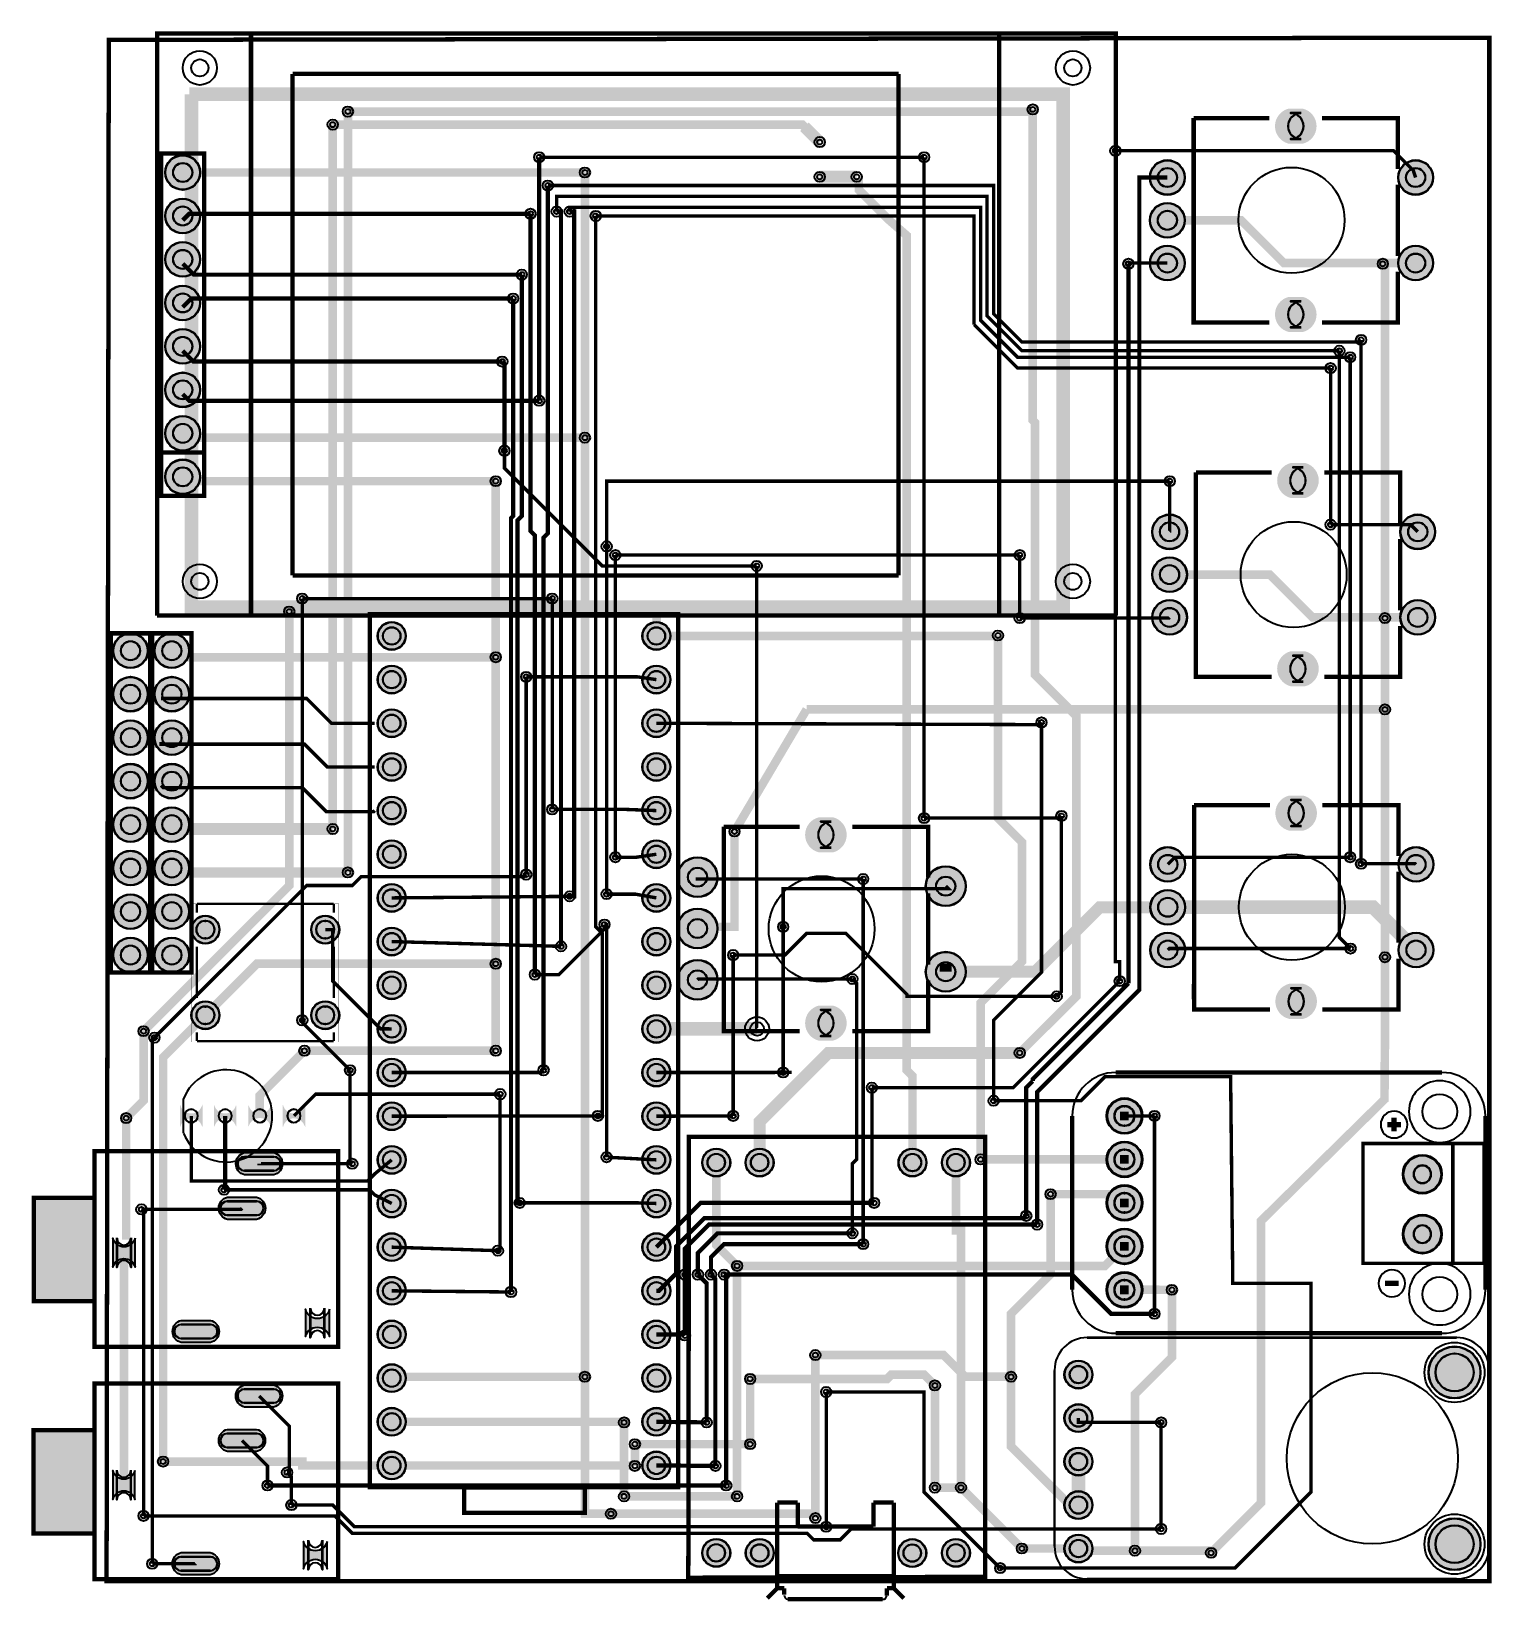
# Model space of a CAD drawing. Header units: millimetres. Extents: x -73.1 to 12.2, y 1 to 92.9.
import ezdxf

# ---------------------------------------------------------------- set-up
doc = ezdxf.new("R2010")
doc.units = ezdxf.units.MM
for name, color, linetype, true_color in [('BoardOutLine', 7, 'Continuous', 0xff00ff), ('BottomLayer', 7, 'Continuous', 0x0000ff), ('BottomSilkLayer', 7, 'Continuous', 0x66cc33), ('BottomSolderMaskLayer', 7, 'Continuous', 0xaa00ff), ('Document', 7, 'Continuous', 0xffffff), ('Hole', 7, 'Continuous', 0x222222), ('Multi-Layer', 7, 'Continuous', 0xc0c0c0), ('TopAssembly', 7, 'Continuous', 0x33cc99), ('TopLayer', 7, 'Continuous', 0xff0000), ('TopSilkLayer', 7, 'Continuous', 0xffcc00), ('TopSolderMaskLayer', 7, 'Continuous', 0x800080)]:
    doc.layers.add(name, color=color, linetype=linetype, true_color=true_color)

msp = doc.modelspace()

# ---------------------------------------------------------------- hatches: boundary and pattern name
at = {"layer": 'BottomSolderMaskLayer'}
for points in [[(1.168, 88.44, -0.785398), (1.168, 86.39), (0.348, 86.39, -0.785398), (0.348, 88.44)], [(-65.288, 84.709, 1), (-63.237, 84.709, 1)], [(-7.767, 84.415, 1), (-5.717, 84.415, 1)], [(6.733, 84.415, 1), (8.783, 84.415, 1)], [(-65.288, 82.169, 1), (-63.237, 82.169, 1)], [(-7.767, 81.915, 1), (-5.717, 81.915, 1)], [(-65.288, 79.629, 1), (-63.237, 79.629, 1)], [(-7.767, 79.415, 1), (-5.717, 79.415, 1)], [(6.733, 79.415, 1), (8.783, 79.415, 1)], [(-65.288, 77.089, 1), (-63.237, 77.089, 1)], [(1.168, 77.44, -0.785398), (1.168, 75.39), (0.348, 75.39, -0.785398), (0.348, 77.44)], [(-65.288, 74.549, 1), (-63.237, 74.549, 1)], [(-65.288, 72.009, 1), (-63.237, 72.009, 1)], [(-65.288, 69.469, 1), (-63.237, 69.469, 1)], [(-65.288, 66.929, 1), (-63.237, 66.929, 1)], [(1.295, 67.74, -0.785398), (1.295, 65.689), (0.475, 65.689, -0.785398), (0.475, 67.74)], [(-7.64, 63.714, 1), (-5.59, 63.714, 1)], [(6.86, 63.714, 1), (8.91, 63.714, 1)], [(-7.64, 61.214, 1), (-5.59, 61.214, 1)], [(-7.64, 58.714, 1), (-5.59, 58.714, 1)], [(6.86, 58.714, 1), (8.91, 58.714, 1)], [(-52.879, 57.631, 1), (-51.228, 57.631, 1)], [(-37.419, 57.631, 1), (-35.768, 57.631, 1)], [(-68.336, 56.769, 1), (-66.285, 56.769, 1)], [(-65.923, 56.769, 1), (-63.872, 56.769, 1)], [(1.295, 56.74, -0.785398), (1.295, 54.689), (0.475, 54.689, -0.785398), (0.475, 56.74)], [(-68.336, 54.229, 1), (-66.285, 54.229, 1)], [(-65.923, 54.229, 1), (-63.872, 54.229, 1)], [(-52.879, 55.081, 1), (-51.228, 55.081, 1)], [(-37.419, 55.081, 1), (-35.768, 55.081, 1)], [(-52.879, 52.53, 1), (-51.228, 52.53, 1)], [(-37.419, 52.53, 1), (-35.768, 52.53, 1)], [(-68.336, 51.689, 1), (-66.285, 51.689, 1)], [(-65.923, 51.689, 1), (-63.872, 51.689, 1)], [(-52.879, 49.979, 1), (-51.228, 49.979, 1)], [(-37.419, 49.979, 1), (-35.768, 49.979, 1)], [(-68.336, 49.149, 1), (-66.285, 49.149, 1)], [(-65.923, 49.149, 1), (-63.872, 49.149, 1)], [(-52.879, 47.429, 1), (-51.228, 47.429, 1)], [(-37.419, 47.429, 1), (-35.768, 47.429, 1)], [(1.191, 48.309, -0.785398), (1.191, 46.258), (0.37, 46.258, -0.785398), (0.37, 48.309)], [(-68.336, 46.609, 1), (-66.285, 46.609, 1)], [(-65.923, 46.609, 1), (-63.872, 46.609, 1)], [(-26.279, 47.039, -0.785398), (-26.279, 44.988), (-27.099, 44.988, -0.785398), (-27.099, 47.039)], [(-68.336, 44.069, 1), (-66.285, 44.069, 1)], [(-65.923, 44.069, 1), (-63.872, 44.069, 1)], [(-52.879, 44.878, 1), (-51.228, 44.878, 1)], [(-37.419, 44.878, 1), (-35.768, 44.878, 1)], [(-7.745, 44.283, 1), (-5.694, 44.283, 1)], [(6.755, 44.283, 1), (8.806, 44.283, 1)], [(-35.364, 43.54, 1), (-33.013, 43.54, 1)], [(-20.864, 43.013, 1), (-18.513, 43.013, 1)], [(-68.336, 41.529, 1), (-66.285, 41.529, 1)], [(-65.923, 41.529, 1), (-63.872, 41.529, 1)], [(-52.879, 42.328, 1), (-51.228, 42.328, 1)], [(-37.419, 42.328, 1), (-35.768, 42.328, 1)], [(-7.745, 41.783, 1), (-5.694, 41.783, 1)], [(-35.364, 40.54, 1), (-33.013, 40.54, 1)], [(-63.761, 40.473, 1), (-62.11, 40.473, 1)], [(-56.762, 40.473, 1), (-55.111, 40.473, 1)], [(-52.879, 39.777, 1), (-51.228, 39.777, 1)], [(-37.419, 39.777, 1), (-35.768, 39.777, 1)], [(-68.336, 38.989, 1), (-66.285, 38.989, 1)], [(-65.923, 38.989, 1), (-63.872, 38.989, 1)], [(-7.745, 39.283, 1), (-5.694, 39.283, 1)], [(6.755, 39.283, 1), (8.806, 39.283, 1)], [(-35.364, 37.54, 1), (-33.013, 37.54, 1)], [(-20.864, 38.013, 1), (-18.513, 38.013, 1)], [(-52.879, 37.227, 1), (-51.228, 37.227, 1)], [(-37.419, 37.227, 1), (-35.768, 37.227, 1)], [(1.191, 37.309, -0.785398), (1.191, 35.258), (0.37, 35.258, -0.785398), (0.37, 37.309)], [(-63.761, 35.473, 1), (-62.11, 35.473, 1)], [(-56.762, 35.473, 1), (-55.111, 35.473, 1)], [(-26.279, 36.039, -0.785398), (-26.279, 33.988), (-27.099, 33.988, -0.785398), (-27.099, 36.039)], [(-52.879, 34.676, 1), (-51.228, 34.676, 1)], [(-37.419, 34.676, 1), (-35.768, 34.676, 1)], [(-52.879, 32.126, 1), (-51.228, 32.126, 1)], [(-37.419, 32.126, 1), (-35.768, 32.126, 1)], [(-52.879, 29.575, 1), (-51.228, 29.575, 1)], [(-37.419, 29.575, 1), (-35.768, 29.575, 1)], [(-10.299, 29.591, 1), (-8.198, 29.591, 1)], [(-63.103, 30.251, -0.785398), (-64.423, 30.251), (-64.423, 28.931, -0.785398), (-63.103, 28.931)], [(-61.12, 30.251, -0.785398), (-62.44, 30.251), (-62.44, 28.931, -0.785398), (-61.12, 28.931)], [(-59.093, 30.241, -0.785398), (-60.433, 30.241), (-60.433, 28.941, -0.785398), (-59.093, 28.941)], [(-57.103, 30.251, -0.785398), (-58.423, 30.251), (-58.423, 28.931, -0.785398), (-57.103, 28.931)], [(-52.879, 27.025, 1), (-51.228, 27.025, 1)], [(-37.419, 27.025, 1), (-35.768, 27.025, 1)], [(-33.919, 26.868, 1), (-32.268, 26.868, 1)], [(-31.387, 26.868, 1), (-29.736, 26.868, 1)], [(-22.458, 26.868, 1), (-20.807, 26.868, 1)], [(-19.918, 26.868, 1), (-18.267, 26.868, 1)], [(-10.299, 27.051, 1), (-8.198, 27.051, 1)], [(-60.659, 26.122, -0.785398), (-60.659, 27.472), (-58.93, 27.472, -0.785398), (-58.93, 26.122)], [(7.008, 26.184, 1), (9.294, 26.184, 1)], [(-61.659, 23.522, -0.785398), (-61.659, 24.872), (-59.93, 24.872, -0.785398), (-59.93, 23.522)], [(-52.879, 24.474, 1), (-51.228, 24.474, 1)], [(-37.419, 24.474, 1), (-35.768, 24.474, 1)], [(-10.299, 24.511, 1), (-8.198, 24.511, 1)], [(-10.299, 21.971, 1), (-8.198, 21.971, 1)], [(7.008, 22.684, 1), (9.294, 22.684, 1)], [(-67.019, 22.461, -0.785398), (-68.369, 22.461), (-68.369, 20.733, -0.785398), (-67.019, 20.733)], [(-52.879, 21.924, 1), (-51.228, 21.924, 1)], [(-37.419, 21.924, 1), (-35.768, 21.924, 1)], [(-10.299, 19.431, 1), (-8.198, 19.431, 1)], [(-52.879, 19.373, 1), (-51.228, 19.373, 1)], [(-37.419, 19.373, 1), (-35.768, 19.373, 1)], [(-64.359, 16.322, -0.785398), (-64.359, 17.672), (-62.63, 17.672, -0.785398), (-62.63, 16.322)], [(-55.669, 18.31, -0.785398), (-57.119, 18.31), (-57.119, 16.684, -0.785398), (-55.669, 16.684)], [(-52.879, 16.823, 1), (-51.228, 16.823, 1)], [(-37.419, 16.823, 1), (-35.768, 16.823, 1)], [(8.508, 14.605, 1), (11.558, 14.605, 1)], [(-52.879, 14.272, 1), (-51.228, 14.272, 1)], [(-37.419, 14.272, 1), (-35.768, 14.272, 1)], [(-12.763, 14.478, 1), (-11.113, 14.478, 1)], [(-60.664, 12.554, -0.785398), (-60.664, 13.904), (-58.936, 13.904, -0.785398), (-58.936, 12.554)], [(-52.879, 11.722, 1), (-51.228, 11.722, 1)], [(-37.419, 11.722, 1), (-35.768, 11.722, 1)], [(-12.763, 11.938, 1), (-11.113, 11.938, 1)], [(-61.664, 9.954, -0.785398), (-61.664, 11.304), (-59.936, 11.304, -0.785398), (-59.936, 9.954)], [(-12.763, 9.398, 1), (-11.113, 9.398, 1)], [(-52.879, 9.171, 1), (-51.228, 9.171, 1)], [(-37.419, 9.171, 1), (-35.768, 9.171, 1)], [(-67.025, 8.893, -0.785398), (-68.375, 8.893), (-68.375, 7.165, -0.785398), (-67.025, 7.165)], [(-12.763, 6.858, 1), (-11.113, 6.858, 1)], [(8.508, 4.572, 1), (11.558, 4.572, 1)], [(-55.79, 4.75, -0.785398), (-57.24, 4.75), (-57.24, 3.124, -0.785398), (-55.79, 3.124)], [(-33.919, 4.064, 1), (-32.268, 4.064, 1)], [(-31.38, 4.062, 1), (-29.729, 4.062, 1)], [(-22.469, 4.055, 1), (-20.818, 4.055, 1)], [(-19.918, 4.064, 1), (-18.267, 4.064, 1)], [(-12.763, 4.318, 1), (-11.113, 4.318, 1)], [(-64.364, 2.754, -0.785398), (-64.364, 4.104), (-62.636, 4.104, -0.785398), (-62.636, 2.754)]]:
    msp.add_hatch(color=256, dxfattribs=at).paths.add_polyline_path(points)
at = {"layer": 'Document'}
for points in [[(-8.994, 29.337), (-8.994, 29.845), (-9.502, 29.845), (-9.502, 29.337)], [(-8.994, 26.797), (-8.994, 27.305), (-9.502, 27.305), (-9.502, 26.797)], [(-69.406, 24.86), (-69.406, 18.764), (-72.962, 18.764), (-72.962, 24.86), (-69.406, 24.86)], [(-8.994, 24.257), (-8.994, 24.765), (-9.502, 24.765), (-9.502, 24.257)], [(-8.994, 21.717), (-8.994, 22.225), (-9.502, 22.225), (-9.502, 21.717)], [(-8.994, 19.177), (-8.994, 19.685), (-9.502, 19.685), (-9.502, 19.177)], [(-69.412, 11.292), (-69.412, 5.196), (-72.968, 5.196), (-72.968, 11.292), (-69.412, 11.292)]]:
    msp.add_hatch(color=256, dxfattribs=at).paths.add_polyline_path(points)
at = {"layer": 'Multi-Layer'}
for points in [[(1.158, 88.415, -0.785398), (1.158, 86.415), (0.358, 86.415, -0.785398), (0.358, 88.415)], [(-65.262, 84.709, 1), (-63.262, 84.709, 1)], [(-7.742, 84.415, 1), (-5.742, 84.415, 1)], [(6.758, 84.415, 1), (8.758, 84.415, 1)], [(-65.262, 82.169, 1), (-63.262, 82.169, 1)], [(-7.742, 81.915, 1), (-5.742, 81.915, 1)], [(-65.262, 79.629, 1), (-63.262, 79.629, 1)], [(-7.742, 79.415, 1), (-5.742, 79.415, 1)], [(6.758, 79.415, 1), (8.758, 79.415, 1)], [(-65.262, 77.089, 1), (-63.262, 77.089, 1)], [(1.158, 77.415, -0.785398), (1.158, 75.415), (0.358, 75.415, -0.785398), (0.358, 77.415)], [(-65.262, 74.549, 1), (-63.262, 74.549, 1)], [(-65.262, 72.009, 1), (-63.262, 72.009, 1)], [(-65.262, 69.469, 1), (-63.262, 69.469, 1)], [(-65.262, 66.929, 1), (-63.262, 66.929, 1)], [(1.285, 67.714, -0.785398), (1.285, 65.714), (0.485, 65.714, -0.785398), (0.485, 67.714)], [(-7.615, 63.714, 1), (-5.615, 63.714, 1)], [(6.885, 63.714, 1), (8.885, 63.714, 1)], [(-7.615, 61.214, 1), (-5.615, 61.214, 1)], [(-7.615, 58.714, 1), (-5.615, 58.714, 1)], [(6.885, 58.714, 1), (8.885, 58.714, 1)], [(-52.853, 57.631, 1), (-51.253, 57.631, 1)], [(-37.393, 57.631, 1), (-35.793, 57.631, 1)], [(-68.31, 56.769, 1), (-66.31, 56.769, 1)], [(-65.897, 56.769, 1), (-63.897, 56.769, 1)], [(1.285, 56.714, -0.785398), (1.285, 54.714), (0.485, 54.714, -0.785398), (0.485, 56.714)], [(-68.31, 54.229, 1), (-66.31, 54.229, 1)], [(-65.897, 54.229, 1), (-63.897, 54.229, 1)], [(-52.853, 55.081, 1), (-51.253, 55.081, 1)], [(-37.393, 55.081, 1), (-35.793, 55.081, 1)], [(-68.31, 51.689, 1), (-66.31, 51.689, 1)], [(-65.897, 51.689, 1), (-63.897, 51.689, 1)], [(-52.853, 52.53, 1), (-51.253, 52.53, 1)], [(-37.393, 52.53, 1), (-35.793, 52.53, 1)], [(-52.853, 49.979, 1), (-51.253, 49.979, 1)], [(-37.393, 49.979, 1), (-35.793, 49.979, 1)], [(-68.31, 49.149, 1), (-66.31, 49.149, 1)], [(-65.897, 49.149, 1), (-63.897, 49.149, 1)], [(-52.853, 47.429, 1), (-51.253, 47.429, 1)], [(-37.393, 47.429, 1), (-35.793, 47.429, 1)], [(1.181, 48.283, -0.785398), (1.181, 46.283), (0.381, 46.283, -0.785398), (0.381, 48.283)], [(-68.31, 46.609, 1), (-66.31, 46.609, 1)], [(-65.897, 46.609, 1), (-63.897, 46.609, 1)], [(-26.289, 47.013, -0.785398), (-26.289, 45.013), (-27.089, 45.013, -0.785398), (-27.089, 47.013)], [(-68.31, 44.069, 1), (-66.31, 44.069, 1)], [(-65.897, 44.069, 1), (-63.897, 44.069, 1)], [(-52.853, 44.878, 1), (-51.253, 44.878, 1)], [(-37.393, 44.878, 1), (-35.793, 44.878, 1)], [(-7.719, 44.283, 1), (-5.719, 44.283, 1)], [(6.781, 44.283, 1), (8.781, 44.283, 1)], [(-35.339, 43.54, 1), (-33.039, 43.54, 1)], [(-20.839, 43.013, 1), (-18.539, 43.013, 1)], [(-68.31, 41.529, 1), (-66.31, 41.529, 1)], [(-65.897, 41.529, 1), (-63.897, 41.529, 1)], [(-52.853, 42.328, 1), (-51.253, 42.328, 1)], [(-37.393, 42.328, 1), (-35.793, 42.328, 1)], [(-7.719, 41.783, 1), (-5.719, 41.783, 1)], [(-35.339, 40.54, 1), (-33.039, 40.54, 1)], [(-63.736, 40.473, 1), (-62.136, 40.473, 1)], [(-56.736, 40.473, 1), (-55.136, 40.473, 1)], [(-52.853, 39.777, 1), (-51.253, 39.777, 1)], [(-37.393, 39.777, 1), (-35.793, 39.777, 1)], [(-68.31, 38.989, 1), (-66.31, 38.989, 1)], [(-65.897, 38.989, 1), (-63.897, 38.989, 1)], [(-7.719, 39.283, 1), (-5.719, 39.283, 1)], [(6.781, 39.283, 1), (8.781, 39.283, 1)], [(-35.339, 37.54, 1), (-33.039, 37.54, 1)], [(-20.839, 38.013, 1), (-18.539, 38.013, 1)], [(-52.853, 37.227, 1), (-51.253, 37.227, 1)], [(-37.393, 37.227, 1), (-35.793, 37.227, 1)], [(1.181, 37.283, -0.785398), (1.181, 35.283), (0.381, 35.283, -0.785398), (0.381, 37.283)], [(-63.736, 35.473, 1), (-62.136, 35.473, 1)], [(-56.736, 35.473, 1), (-55.136, 35.473, 1)], [(-26.289, 36.013, -0.785398), (-26.289, 34.013), (-27.089, 34.013, -0.785398), (-27.089, 36.013)], [(-52.853, 34.676, 1), (-51.253, 34.676, 1)], [(-37.393, 34.676, 1), (-35.793, 34.676, 1)], [(-52.853, 32.126, 1), (-51.253, 32.126, 1)], [(-37.393, 32.126, 1), (-35.793, 32.126, 1)], [(-52.853, 29.575, 1), (-51.253, 29.575, 1)], [(-37.393, 29.575, 1), (-35.793, 29.575, 1)], [(-10.248, 29.591, 1), (-8.248, 29.591, 1)], [(-63.128, 30.226, -0.785398), (-64.398, 30.226), (-64.398, 28.956, -0.785398), (-63.128, 28.956)], [(-61.145, 30.226, -0.785398), (-62.415, 30.226), (-62.415, 28.956, -0.785398), (-61.145, 28.956)], [(-59.118, 30.216, -0.785398), (-60.408, 30.216), (-60.408, 28.966, -0.785398), (-59.118, 28.966)], [(-57.128, 30.226, -0.785398), (-58.398, 30.226), (-58.398, 28.956, -0.785398), (-57.128, 28.956)], [(-52.853, 27.025, 1), (-51.253, 27.025, 1)], [(-37.393, 27.025, 1), (-35.793, 27.025, 1)], [(-33.893, 26.868, 1), (-32.293, 26.868, 1)], [(-31.362, 26.868, 1), (-29.762, 26.868, 1)], [(-22.433, 26.868, 1), (-20.833, 26.868, 1)], [(-19.893, 26.868, 1), (-18.293, 26.868, 1)], [(-10.248, 27.051, 1), (-8.248, 27.051, 1)], [(7.058, 26.184, 1), (9.243, 26.184, 1)], [(-52.853, 24.474, 1), (-51.253, 24.474, 1)], [(-37.393, 24.474, 1), (-35.793, 24.474, 1)], [(-10.248, 24.511, 1), (-8.248, 24.511, 1)], [(7.058, 22.684, 1), (9.243, 22.684, 1)], [(-52.853, 21.924, 1), (-51.253, 21.924, 1)], [(-37.393, 21.924, 1), (-35.793, 21.924, 1)], [(-10.248, 21.971, 1), (-8.248, 21.971, 1)], [(-10.248, 19.431, 1), (-8.248, 19.431, 1)], [(-52.853, 19.373, 1), (-51.253, 19.373, 1)], [(-37.393, 19.373, 1), (-35.793, 19.373, 1)], [(-52.853, 16.823, 1), (-51.253, 16.823, 1)], [(-37.393, 16.823, 1), (-35.793, 16.823, 1)], [(8.533, 14.605, 1), (11.533, 14.605, 1)], [(-52.853, 14.272, 1), (-51.253, 14.272, 1)], [(-37.393, 14.272, 1), (-35.793, 14.272, 1)], [(-12.738, 14.478, 1), (-11.138, 14.478, 1)], [(-52.853, 11.722, 1), (-51.253, 11.722, 1)], [(-37.393, 11.722, 1), (-35.793, 11.722, 1)], [(-12.738, 11.938, 1), (-11.138, 11.938, 1)], [(-12.738, 9.398, 1), (-11.138, 9.398, 1)], [(-52.853, 9.171, 1), (-51.253, 9.171, 1)], [(-37.393, 9.171, 1), (-35.793, 9.171, 1)], [(-12.738, 6.858, 1), (-11.138, 6.858, 1)], [(8.533, 4.572, 1), (11.533, 4.572, 1)], [(-33.893, 4.064, 1), (-32.293, 4.064, 1)], [(-31.355, 4.062, 1), (-29.755, 4.062, 1)], [(-22.444, 4.055, 1), (-20.844, 4.055, 1)], [(-19.893, 4.064, 1), (-18.293, 4.064, 1)], [(-12.738, 4.318, 1), (-11.138, 4.318, 1)]]:
    msp.add_hatch(color=256, dxfattribs=at).paths.add_polyline_path(points)
at = {"layer": 'TopSolderMaskLayer'}
for points in [[(1.168, 88.44, -0.785398), (1.168, 86.39), (0.348, 86.39, -0.785398), (0.348, 88.44)], [(-65.288, 84.709, 1), (-63.237, 84.709, 1)], [(-7.767, 84.415, 1), (-5.717, 84.415, 1)], [(6.733, 84.415, 1), (8.783, 84.415, 1)], [(-65.288, 82.169, 1), (-63.237, 82.169, 1)], [(-7.767, 81.915, 1), (-5.717, 81.915, 1)], [(-65.288, 79.629, 1), (-63.237, 79.629, 1)], [(-7.767, 79.415, 1), (-5.717, 79.415, 1)], [(6.733, 79.415, 1), (8.783, 79.415, 1)], [(-65.288, 77.089, 1), (-63.237, 77.089, 1)], [(1.168, 77.44, -0.785398), (1.168, 75.39), (0.348, 75.39, -0.785398), (0.348, 77.44)], [(-65.288, 74.549, 1), (-63.237, 74.549, 1)], [(-65.288, 72.009, 1), (-63.237, 72.009, 1)], [(-65.288, 69.469, 1), (-63.237, 69.469, 1)], [(-65.288, 66.929, 1), (-63.237, 66.929, 1)], [(1.295, 67.74, -0.785398), (1.295, 65.689), (0.475, 65.689, -0.785398), (0.475, 67.74)], [(-7.64, 63.714, 1), (-5.59, 63.714, 1)], [(6.86, 63.714, 1), (8.91, 63.714, 1)], [(-7.64, 61.214, 1), (-5.59, 61.214, 1)], [(-7.64, 58.714, 1), (-5.59, 58.714, 1)], [(6.86, 58.714, 1), (8.91, 58.714, 1)], [(-52.879, 57.631, 1), (-51.228, 57.631, 1)], [(-37.419, 57.631, 1), (-35.768, 57.631, 1)], [(-68.336, 56.769, 1), (-66.285, 56.769, 1)], [(-65.923, 56.769, 1), (-63.872, 56.769, 1)], [(1.295, 56.74, -0.785398), (1.295, 54.689), (0.475, 54.689, -0.785398), (0.475, 56.74)], [(-68.336, 54.229, 1), (-66.285, 54.229, 1)], [(-65.923, 54.229, 1), (-63.872, 54.229, 1)], [(-52.879, 55.081, 1), (-51.228, 55.081, 1)], [(-37.419, 55.081, 1), (-35.768, 55.081, 1)], [(-52.879, 52.53, 1), (-51.228, 52.53, 1)], [(-37.419, 52.53, 1), (-35.768, 52.53, 1)], [(-68.336, 51.689, 1), (-66.285, 51.689, 1)], [(-65.923, 51.689, 1), (-63.872, 51.689, 1)], [(-52.879, 49.979, 1), (-51.228, 49.979, 1)], [(-37.419, 49.979, 1), (-35.768, 49.979, 1)], [(-68.336, 49.149, 1), (-66.285, 49.149, 1)], [(-65.923, 49.149, 1), (-63.872, 49.149, 1)], [(-52.879, 47.429, 1), (-51.228, 47.429, 1)], [(-37.419, 47.429, 1), (-35.768, 47.429, 1)], [(1.191, 48.309, -0.785398), (1.191, 46.258), (0.37, 46.258, -0.785398), (0.37, 48.309)], [(-68.336, 46.609, 1), (-66.285, 46.609, 1)], [(-65.923, 46.609, 1), (-63.872, 46.609, 1)], [(-26.279, 47.039, -0.785398), (-26.279, 44.988), (-27.099, 44.988, -0.785398), (-27.099, 47.039)], [(-68.336, 44.069, 1), (-66.285, 44.069, 1)], [(-65.923, 44.069, 1), (-63.872, 44.069, 1)], [(-52.879, 44.878, 1), (-51.228, 44.878, 1)], [(-37.419, 44.878, 1), (-35.768, 44.878, 1)], [(-7.745, 44.283, 1), (-5.694, 44.283, 1)], [(6.755, 44.283, 1), (8.806, 44.283, 1)], [(-35.364, 43.54, 1), (-33.013, 43.54, 1)], [(-20.864, 43.013, 1), (-18.513, 43.013, 1)], [(-68.336, 41.529, 1), (-66.285, 41.529, 1)], [(-65.923, 41.529, 1), (-63.872, 41.529, 1)], [(-52.879, 42.328, 1), (-51.228, 42.328, 1)], [(-37.419, 42.328, 1), (-35.768, 42.328, 1)], [(-7.745, 41.783, 1), (-5.694, 41.783, 1)], [(-35.364, 40.54, 1), (-33.013, 40.54, 1)], [(-63.761, 40.473, 1), (-62.11, 40.473, 1)], [(-56.762, 40.473, 1), (-55.111, 40.473, 1)], [(-52.879, 39.777, 1), (-51.228, 39.777, 1)], [(-37.419, 39.777, 1), (-35.768, 39.777, 1)], [(-68.336, 38.989, 1), (-66.285, 38.989, 1)], [(-65.923, 38.989, 1), (-63.872, 38.989, 1)], [(-7.745, 39.283, 1), (-5.694, 39.283, 1)], [(6.755, 39.283, 1), (8.806, 39.283, 1)], [(-35.364, 37.54, 1), (-33.013, 37.54, 1)], [(-20.864, 38.013, 1), (-18.513, 38.013, 1)], [(-52.879, 37.227, 1), (-51.228, 37.227, 1)], [(-37.419, 37.227, 1), (-35.768, 37.227, 1)], [(1.191, 37.309, -0.785398), (1.191, 35.258), (0.37, 35.258, -0.785398), (0.37, 37.309)], [(-63.761, 35.473, 1), (-62.11, 35.473, 1)], [(-56.762, 35.473, 1), (-55.111, 35.473, 1)], [(-26.279, 36.039, -0.785398), (-26.279, 33.988), (-27.099, 33.988, -0.785398), (-27.099, 36.039)], [(-52.879, 34.676, 1), (-51.228, 34.676, 1)], [(-37.419, 34.676, 1), (-35.768, 34.676, 1)], [(-52.879, 32.126, 1), (-51.228, 32.126, 1)], [(-37.419, 32.126, 1), (-35.768, 32.126, 1)], [(-52.879, 29.575, 1), (-51.228, 29.575, 1)], [(-37.419, 29.575, 1), (-35.768, 29.575, 1)], [(-10.299, 29.591, 1), (-8.198, 29.591, 1)], [(-63.103, 30.251, -0.785398), (-64.423, 30.251), (-64.423, 28.931, -0.785398), (-63.103, 28.931)], [(-61.12, 30.251, -0.785398), (-62.44, 30.251), (-62.44, 28.931, -0.785398), (-61.12, 28.931)], [(-59.093, 30.241, -0.785398), (-60.433, 30.241), (-60.433, 28.941, -0.785398), (-59.093, 28.941)], [(-57.103, 30.251, -0.785398), (-58.423, 30.251), (-58.423, 28.931, -0.785398), (-57.103, 28.931)], [(-52.879, 27.025, 1), (-51.228, 27.025, 1)], [(-37.419, 27.025, 1), (-35.768, 27.025, 1)], [(-33.919, 26.868, 1), (-32.268, 26.868, 1)], [(-31.387, 26.868, 1), (-29.736, 26.868, 1)], [(-22.458, 26.868, 1), (-20.807, 26.868, 1)], [(-19.918, 26.868, 1), (-18.267, 26.868, 1)], [(-10.299, 27.051, 1), (-8.198, 27.051, 1)], [(-60.659, 26.122, -0.785398), (-60.659, 27.472), (-58.93, 27.472, -0.785398), (-58.93, 26.122)], [(7.008, 26.184, 1), (9.294, 26.184, 1)], [(-61.659, 23.522, -0.785398), (-61.659, 24.872), (-59.93, 24.872, -0.785398), (-59.93, 23.522)], [(-52.879, 24.474, 1), (-51.228, 24.474, 1)], [(-37.419, 24.474, 1), (-35.768, 24.474, 1)], [(-10.299, 24.511, 1), (-8.198, 24.511, 1)], [(-10.299, 21.971, 1), (-8.198, 21.971, 1)], [(7.008, 22.684, 1), (9.294, 22.684, 1)], [(-67.019, 22.461, -0.785398), (-68.369, 22.461), (-68.369, 20.733, -0.785398), (-67.019, 20.733)], [(-52.879, 21.924, 1), (-51.228, 21.924, 1)], [(-37.419, 21.924, 1), (-35.768, 21.924, 1)], [(-10.299, 19.431, 1), (-8.198, 19.431, 1)], [(-52.879, 19.373, 1), (-51.228, 19.373, 1)], [(-37.419, 19.373, 1), (-35.768, 19.373, 1)], [(-64.359, 16.322, -0.785398), (-64.359, 17.672), (-62.63, 17.672, -0.785398), (-62.63, 16.322)], [(-55.669, 18.31, -0.785398), (-57.119, 18.31), (-57.119, 16.684, -0.785398), (-55.669, 16.684)], [(-52.879, 16.823, 1), (-51.228, 16.823, 1)], [(-37.419, 16.823, 1), (-35.768, 16.823, 1)], [(8.508, 14.605, 1), (11.558, 14.605, 1)], [(-52.879, 14.272, 1), (-51.228, 14.272, 1)], [(-37.419, 14.272, 1), (-35.768, 14.272, 1)], [(-12.763, 14.478, 1), (-11.113, 14.478, 1)], [(-60.664, 12.554, -0.785398), (-60.664, 13.904), (-58.936, 13.904, -0.785398), (-58.936, 12.554)], [(-52.879, 11.722, 1), (-51.228, 11.722, 1)], [(-37.419, 11.722, 1), (-35.768, 11.722, 1)], [(-12.763, 11.938, 1), (-11.113, 11.938, 1)], [(-61.664, 9.954, -0.785398), (-61.664, 11.304), (-59.936, 11.304, -0.785398), (-59.936, 9.954)], [(-12.763, 9.398, 1), (-11.113, 9.398, 1)], [(-52.879, 9.171, 1), (-51.228, 9.171, 1)], [(-37.419, 9.171, 1), (-35.768, 9.171, 1)], [(-67.025, 8.893, -0.785398), (-68.375, 8.893), (-68.375, 7.165, -0.785398), (-67.025, 7.165)], [(-12.763, 6.858, 1), (-11.113, 6.858, 1)], [(8.508, 4.572, 1), (11.558, 4.572, 1)], [(-55.79, 4.75, -0.785398), (-57.24, 4.75), (-57.24, 3.124, -0.785398), (-55.79, 3.124)], [(-33.919, 4.064, 1), (-32.268, 4.064, 1)], [(-31.38, 4.062, 1), (-29.729, 4.062, 1)], [(-22.469, 4.055, 1), (-20.818, 4.055, 1)], [(-19.918, 4.064, 1), (-18.267, 4.064, 1)], [(-12.763, 4.318, 1), (-11.113, 4.318, 1)], [(-64.364, 2.754, -0.785398), (-64.364, 4.104), (-62.636, 4.104, -0.785398), (-62.636, 2.754)]]:
    msp.add_hatch(color=256, dxfattribs=at).paths.add_polyline_path(points)

# ---------------------------------------------------------------- linework, layer by layer
at = {"layer": 'BoardOutLine', "const_width": 0.254}
msp.add_lwpolyline([(-68.58, 92.456), (12.065, 92.583), (12.065, 2.414), (-68.707, 2.414), (-68.58, 92.456)], close=True, dxfattribs=at)
at = {"layer": 'BottomLayer'}
for points, const_width in [([(-54.61, 88.265), (-14.733, 88.265), (-14.605, 88.393)], 0.5), ([(-55.499, 87.503), (-28.067, 87.503), (-27.94, 87.376)], 0.5), ([(-27.051, 86.488), (-27.94, 87.377)], 0.7), ([(-43.434, 85.598), (-20.955, 85.598), (-20.955, 85.598)], 0.2), ([(-9.779, 85.979), (6.472, 85.979), (7.622, 84.829), (7.758, 84.415)], 0.2), ([(-64.262, 84.455), (-64.008, 84.709), (-40.767, 84.709)], 0.5), ([(-27.051, 84.456), (-24.892, 84.456)], 0.7), ([(-42.926, 83.947), (-18.923, 83.947)], 0.2), ([(-18.923, 83.948), (-16.891, 83.948), (-16.891, 76.455), (-15.24, 74.804), (4.445, 74.804), (4.572, 74.931)], 0.2), ([(-42.418, 82.424), (-42.418, 83.313), (-19.304, 83.313)], 0.2), ([(-41.656, 82.424), (-41.656, 82.678), (-19.685, 82.677)], 0.2), ([(-19.685, 82.678), (-17.653, 82.678), (-17.653, 76.074), (-15.494, 73.915), (3.937, 73.915)], 0.2), ([(-19.304, 83.313), (-17.272, 83.313), (-17.272, 76.328), (-15.24, 74.296), (3.302, 74.296)], 0.2), ([(-43.942, 82.296), (-63.881, 82.296), (-64.262, 81.915)], 0.25), ([(-40.132, 82.17), (-18.034, 82.17), (-18.034, 78.357), (-18.034, 75.819)], 0.2), ([(7.757, 79.414), (0.066, 79.414), (-2.436, 81.916), (-6.741, 81.916)], 0.5), ([(-44.45, 78.74), (-63.616, 78.74), (-64.26, 79.384)], 0.25), ([(-9.017, 79.375), (-8.977, 79.415), (-6.742, 79.415)], 0.2), ([(-44.958, 77.343), (-63.754, 77.343), (-64.262, 76.835)], 0.25), ([(-18.034, 75.819), (-15.494, 73.28), (2.794, 73.28)], 0.2), ([(-45.593, 73.66), (-63.627, 73.66), (-64.262, 74.295)], 0.25), ([(-64.262, 71.756), (-63.88, 71.374), (-43.434, 71.374)], 0.25), ([(-40.767, 69.215), (-40.767, 69.215), (-53.34, 69.215), (-64.262, 69.216)], 0.5), ([(-30.734, 61.723), (-39.751, 61.723), (-45.466, 67.438), (-45.466, 68.454)], 0.2), ([(-64.262, 66.675), (-60.325, 66.675), (-45.974, 66.675), (-45.974, 66.675)], 0.5), ([(-39.497, 62.866), (-39.497, 66.676), (-13.843, 66.676)], 0.2), ([(-13.972, 66.675), (-6.604, 66.675)], 0.2), ([(2.794, 64.135), (7.464, 64.135), (7.885, 63.714)], 0.2), ([(-38.989, 62.357), (-15.367, 62.357), (-15.367, 62.357)], 0.2), ([(-6.614, 61.215), (-0.762, 61.215), (1.737, 58.713), (7.884, 58.716)], 0.5), ([(-42.672, 59.817), (-42.672, 59.817), (-57.277, 59.817)], 0.2), ([(-36.593, 57.631), (-36.576, 58.928), (-57.912, 58.928), (-58.039, 59.055)], 0.5), ([(-15.367, 58.674), (-6.655, 58.674), (-6.615, 58.714)], 0.2), ([(-36.593, 57.631), (-16.637, 57.631), (-16.637, 57.658)], 0.5), ([(-67.945, 56.515), (-65.532, 56.515), (-65.532, 56.515)], 0.5), ([(-45.974, 56.388), (-65.405, 56.388), (-65.532, 56.515)], 0.5), ([(-36.594, 55.081), (-37.719, 55.246), (-44.196, 55.246)], 0.2), ([(-67.945, 53.975), (-65.532, 53.975), (-65.532, 53.975)], 0.7), ([(-65.532, 53.976), (-57.023, 53.976), (-55.578, 52.531), (-53.045, 52.531)], 0.2), ([(-27.813, 53.34), (-32.028, 46.211)], 0.5), ([(5.969, 53.34), (-27.82, 53.34)], 0.5), ([(-36.593, 52.53), (-36.593, 52.53), (-14.224, 52.451), (-14.097, 52.578)], 0.2), ([(-67.945, 51.435), (-65.532, 51.435), (-65.532, 51.435)], 0.7), ([(-65.532, 51.436), (-65.532, 51.309), (-57.15, 51.309), (-55.822, 49.98), (-53.045, 49.98)], 0.2), ([(-67.945, 48.895), (-65.532, 48.895), (-65.532, 48.895)], 0.7), ([(-65.532, 48.896), (-65.405, 48.769), (-57.277, 48.769), (-55.88, 47.372), (-53.104, 47.372), (-53.045, 47.428)], 0.2), ([(-36.593, 47.429), (-38.412, 47.499), (-42.672, 47.499), (-42.672, 47.498)], 0.2), ([(-20.955, 46.99), (-13.058, 46.99), (-12.931, 47.117)], 0.2), ([(-55.499, 46.355), (-67.945, 46.355), (-67.945, 46.355)], 0.7), ([(-67.945, 46.355), (-65.532, 46.355), (-65.532, 46.355)], 0.7), ([(-36.593, 44.878), (-37.761, 44.704), (-38.989, 44.704)], 0.2), ([(3.937, 44.704), (-6.298, 44.704), (-6.719, 44.283)], 0.2), ([(4.572, 44.323), (7.741, 44.323), (7.781, 44.283)], 0.2), ([(-54.61, 43.815), (-54.611, 43.816), (-67.945, 43.816)], 0.6), ([(-65.913, 34.164), (-57.023, 43.054), (-54.356, 43.054), (-53.848, 43.562), (-44.323, 43.562), (-44.196, 43.689)], 0.2), ([(-34.188, 43.539), (-34.188, 43.434), (-24.511, 43.434)], 0.2), ([(-52.053, 42.328), (-52.053, 42.328), (-41.656, 42.418), (-41.656, 42.418)], 0.2), ([(-36.593, 42.328), (-37.804, 42.545), (-39.497, 42.545)], 0.2), ([(-29.187, 40.641), (-29.187, 42.861), (-19.535, 42.861), (-19.688, 43.013)], 0.2), ([(-19.688, 38.014), (-14.455, 38.014), (-10.686, 41.784), (-6.718, 41.784)], 0.7), ([(-6.719, 41.783), (5.28, 41.783), (7.781, 39.283)], 0.8), ([(-43.688, 37.846), (-42.291, 37.846), (-39.624, 40.513), (-39.624, 40.767)], 0.2), ([(-52.053, 39.777), (-52.053, 39.777), (-42.164, 39.497)], 0.2), ([(-13.208, 36.577), (-21.948, 36.577), (-21.948, 36.681), (-25.527, 40.26), (-27.813, 40.26), (-29.083, 38.99), (-32.108, 38.99)], 0.2), ([(-45.974, 38.481), (-59.928, 38.481), (-62.936, 35.473)], 0.5), ([(-19.688, 38.014), (-19.688, 38.482)], 0.7), ([(3.96, 39.37), (-6.633, 39.37), (-6.719, 39.283)], 0.2), ([(-25.146, 37.592), (-34.137, 37.592), (-34.189, 37.54)], 0.2), ([(-24.003, 31.242), (-15.748, 31.242), (-9.525, 37.465)], 0.2), ([(-57.277, 35.179), (-57.277, 35.052), (-54.483, 32.258)], 0.2), ([(-36.593, 34.676), (-30.711, 34.676)], 0.8), ([(-66.548, 34.544), (-66.548, 30.481), (-67.564, 29.465)], 0.5), ([(-57.15, 33.401), (-45.974, 33.401)], 0.5), ([(-30.562, 26.868), (-30.561, 29.257), (-26.543, 33.275), (-15.367, 33.275)], 0.7), ([(-52.053, 32.126), (-43.312, 32.126), (-43.18, 32.258)], 0.2), ([(-36.593, 32.126), (-28.685, 32.131)], 0.2), ([(-16.891, 30.481), (-11.791, 30.481), (-10.394, 31.878), (-3.048, 31.878), (-2.921, 19.813), (1.651, 19.813), (1.651, 7.621), (-2.795, 3.175), (-16.51, 3.175)], 0.2), ([(-57.763, 29.591), (-56.493, 30.861), (-45.72, 30.861)], 0.2), ([(-52.053, 27.025), (-53.045, 26.203), (-53.467, 25.782), (-63.764, 25.782), (-63.764, 29.592)], 0.2), ([(-52.053, 29.575), (-52.053, 29.575), (-40.005, 29.591)], 0.2), ([(-32.108, 29.592), (-36.593, 29.575)], 0.2), ([(-9.248, 29.591), (-7.493, 29.591), (-7.493, 29.591)], 0.2), ([(-54.356, 26.797), (-59.794, 26.797), (-59.794, 26.798)], 0.2), ([(-36.593, 27.025), (-39.497, 27.179), (-39.497, 27.178)], 0.2), ([(-17.653, 27.051), (-17.273, 27.051), (-17.273, 27.052), (-9.248, 27.052)], 0.5), ([(-52.053, 24.474), (-53.045, 24.979), (-53.34, 25.274), (-61.849, 25.274)], 0.2), ([(-9.248, 25.019), (-13.566, 25.019)], 0.5), ([(-60.795, 24.197), (-60.862, 24.13), (-66.675, 24.13)], 0.2), ([(-36.593, 24.474), (-37.629, 24.511), (-44.577, 24.511)], 0.2), ([(-36.593, 21.924), (-34.006, 24.511), (-23.876, 24.511)], 0.25), ([(-36.594, 19.373), (-36.449, 19.373), (-35.433, 20.389), (-35.433, 21.972), (-33.782, 23.623), (-15.113, 23.623), (-14.986, 23.75)], 0.25), ([(-34.925, 20.321), (-34.925, 21.845), (-33.528, 23.242), (-14.351, 23.242)], 0.25), ([(-34.163, 20.32), (-34.163, 21.59), (-33.02, 22.733), (-25.146, 22.733)], 0.25), ([(-24.511, 22.098), (-32.639, 22.098), (-33.401, 21.336), (-33.401, 20.32)], 0.25), ([(-31.877, 20.828), (-10.391, 20.828), (-9.248, 21.971)], 0.5), ([(-45.847, 21.717), (-52.053, 21.924), (-52.053, 21.924)], 0.2), ([(-7.493, 18.035), (-10.033, 18.035), (-12.319, 20.321), (-32.638, 20.321), (-32.639, 20.32)], 0.25), ([(-45.085, 19.304), (-52.053, 19.373), (-52.053, 19.373)], 0.2), ([(-6.477, 19.432), (-6.477, 19.432), (-9.248, 19.439), (-9.248, 19.432)], 0.5), ([(-36.593, 16.823), (-34.984, 16.823), (-34.925, 16.764)], 0.25), ([(-27.305, 15.621), (-27.304, 15.622), (-19.812, 15.622), (-18.542, 14.352), (-15.875, 14.352), (-15.875, 10.288), (-12.446, 6.859), (-11.938, 6.859)], 0.5), ([(-31.115, 14.225), (-23.114, 14.225), (-22.86, 14.479), (-20.955, 14.479), (-20.32, 13.844)], 0.5), ([(-52.053, 14.272), (-51.974, 14.351), (-40.767, 14.351)], 0.5), ([(-52.053, 11.722), (-38.481, 11.722), (-38.481, 11.684)], 0.5), ([(-11.938, 11.938), (-11.938, 11.684), (-7.112, 11.684)], 0.2), ([(-36.593, 11.722), (-36.593, 11.722), (-33.655, 11.684)], 0.25), ([(-37.846, 10.414), (-31.115, 10.414), (-31.115, 10.414)], 0.5), ([(-53.046, 9.17), (-57.277, 9.17), (-57.277, 9.398), (-65.405, 9.398)], 0.5), ([(-53.047, 9.171), (-37.846, 9.171), (-37.846, 9.144)], 0.5), ([(-33.147, 9.144), (-36.593, 9.171), (-36.593, 9.171)], 0.25), ([(-11.938, 6.858), (-11.938, 9.398)], 0.8), ([(-32.512, 8.001), (-59.309, 8.001), (-59.309, 8.001)], 0.25), ([(-38.481, 7.366), (-31.877, 7.366), (-31.877, 7.366)], 0.5), ([(-20.32, 7.874), (-18.796, 7.874)], 0.5), ([(-26.67, 5.588), (-54.229, 5.588), (-55.499, 6.858), (-57.912, 6.858)], 0.2), ([(-39.243, 6.35), (-27.559, 6.35), (-27.305, 6.096)], 0.5), ([(-7.112, 5.461), (-25.223, 5.461), (-25.858, 4.826), (-27.406, 4.826), (-27.788, 5.208), (-54.356, 5.208), (-55.372, 6.224), (-66.548, 6.224)], 0.2), ([(-15.24, 4.319), (-11.938, 4.319)], 0.5), ([(-11.938, 4.318), (-11.557, 4.191), (-8.636, 4.191)], 0.5), ([(-8.636, 4.192), (-4.319, 4.192), (-4.191, 4.064)], 0.5), ([(-63.5, 3.43), (-63.501, 3.429), (-66.04, 3.429)], 0.2)]:
    msp.add_lwpolyline(points, dxfattribs=dict(at, const_width=const_width))
at = {"layer": 'BottomSilkLayer', "const_width": 0.127}
msp.add_lwpolyline([(-64.222, 30.591), (-64.222, 28.591)], dxfattribs=at)
at = {"layer": 'BottomSolderMaskLayer'}
for points in [[(1.066, 88.184), (0.45, 88.184)], [(1.066, 86.646), (0.45, 86.646)], [(1.066, 77.184), (0.45, 77.184)], [(1.066, 75.646), (0.45, 75.646)], [(1.193, 67.483), (0.577, 67.483)], [(1.193, 65.945), (0.577, 65.945)], [(1.193, 56.483), (0.577, 56.483)], [(1.193, 54.945), (0.577, 54.945)], [(1.088, 48.052), (0.473, 48.052)], [(-26.381, 46.783), (-26.996, 46.783)], [(1.088, 46.514), (0.473, 46.514)], [(-26.381, 45.244), (-26.996, 45.244)], [(-62.91, 40.989), (-62.962, 40.989)], [(-55.91, 40.989), (-55.962, 40.989)], [(-62.91, 39.957), (-62.962, 39.957)], [(-55.91, 39.957), (-55.962, 39.957)], [(1.088, 37.052), (0.473, 37.052)], [(-62.91, 35.989), (-62.962, 35.989)], [(-55.91, 35.989), (-55.962, 35.989)], [(-62.91, 34.957), (-62.962, 34.957)], [(-55.91, 34.957), (-55.962, 34.957)], [(-26.381, 35.783), (-26.996, 35.783)], [(1.088, 35.514), (0.473, 35.514)], [(-26.381, 34.244), (-26.996, 34.244)], [(-64.152, 29.588), (-64.152, 29.594)], [(-63.374, 29.588), (-63.374, 29.594)], [(-62.169, 29.588), (-62.169, 29.594)], [(-61.391, 29.588), (-61.391, 29.594)], [(-60.152, 29.588), (-60.152, 29.594)], [(-59.374, 29.588), (-59.374, 29.594)], [(-58.152, 29.588), (-58.152, 29.594)], [(-57.374, 29.588), (-57.374, 29.594)], [(-9.277, 30.169), (-9.22, 30.169)], [(-9.277, 29.013), (-9.22, 29.013)], [(-9.277, 27.629), (-9.22, 27.629)], [(-58.93, 27.204), (-60.659, 27.204)], [(-58.93, 26.391), (-60.659, 26.391)], [(-9.277, 26.473), (-9.22, 26.473)], [(7.627, 26.184), (7.627, 26.184)], [(8.674, 26.184), (8.674, 26.184)], [(-9.277, 25.089), (-9.22, 25.089)], [(-59.93, 24.604), (-61.659, 24.604)], [(-9.277, 23.933), (-9.22, 23.933)], [(-59.93, 23.79), (-61.659, 23.79)], [(-68.11, 22.461), (-68.11, 20.733)], [(-67.279, 22.461), (-67.279, 20.733)], [(-9.277, 22.549), (-9.22, 22.549)], [(7.627, 22.684), (7.627, 22.684)], [(8.674, 22.684), (8.674, 22.684)], [(-9.277, 21.393), (-9.22, 21.393)], [(-9.277, 20.009), (-9.22, 20.009)], [(-9.277, 18.853), (-9.22, 18.853)], [(-56.809, 18.361), (-56.809, 16.633)], [(-55.98, 18.361), (-55.98, 16.633)], [(-62.63, 17.404), (-64.359, 17.404)], [(-62.63, 16.59), (-64.359, 16.59)], [(-58.936, 13.636), (-60.664, 13.636)], [(-58.936, 12.823), (-60.664, 12.823)], [(-59.936, 11.036), (-61.664, 11.036)], [(-59.936, 10.222), (-61.664, 10.222)], [(-68.115, 8.893), (-68.115, 7.165)], [(-67.285, 8.893), (-67.285, 7.165)], [(-56.929, 4.801), (-56.929, 3.073)], [(-56.101, 4.801), (-56.101, 3.073)], [(-62.636, 3.836), (-64.364, 3.836)], [(-62.636, 3.022), (-64.364, 3.022)]]:
    msp.add_lwpolyline(points, close=True, dxfattribs=at)
for centre, radius in [((-64.262, 84.709), 1.025), ((-64.262, 84.709), 0.564), ((-6.742, 84.415), 1.025), ((-6.742, 84.415), 0.564), ((7.758, 84.415), 1.025), ((7.758, 84.415), 0.564), ((-64.262, 82.169), 1.025), ((-6.742, 81.915), 1.025), ((-64.262, 82.169), 0.564), ((-6.742, 81.915), 0.564), ((-64.262, 79.629), 1.025), ((-64.262, 79.629), 0.564), ((-6.742, 79.415), 1.025), ((7.758, 79.415), 1.025), ((-6.742, 79.415), 0.564), ((7.758, 79.415), 0.564), ((-64.262, 77.089), 1.025), ((-64.262, 77.089), 0.564), ((-64.262, 74.549), 1.025), ((-64.262, 74.549), 0.564), ((-64.262, 72.009), 1.025), ((-64.262, 72.009), 0.564), ((-64.262, 69.469), 1.025), ((-64.262, 69.469), 0.564), ((-64.262, 66.929), 1.025), ((-64.262, 66.929), 0.564), ((-6.615, 63.714), 1.025), ((7.885, 63.714), 1.025), ((-6.615, 63.714), 0.564), ((7.885, 63.714), 0.564), ((-6.615, 61.214), 1.025), ((-6.615, 61.214), 0.564), ((-6.615, 58.714), 1.025), ((-6.615, 58.714), 0.564), ((7.885, 58.714), 1.025), ((7.885, 58.714), 0.564), ((-52.053, 57.631), 0.825), ((-52.053, 57.631), 0.516), ((-36.593, 57.631), 0.825), ((-36.593, 57.631), 0.516), ((-67.31, 56.769), 1.025), ((-67.31, 56.769), 0.564), ((-64.897, 56.769), 1.025), ((-64.897, 56.769), 0.564), ((-67.31, 54.229), 1.025), ((-64.897, 54.229), 1.025), ((-52.053, 55.081), 0.825), ((-52.053, 55.081), 0.516), ((-36.593, 55.081), 0.825), ((-36.593, 55.081), 0.516), ((-67.31, 54.229), 0.564), ((-64.897, 54.229), 0.564), ((-52.053, 52.53), 0.825), ((-36.593, 52.53), 0.825), ((-67.31, 51.689), 1.025), ((-64.897, 51.689), 1.025), ((-52.053, 52.53), 0.516), ((-36.593, 52.53), 0.516), ((-67.31, 51.689), 0.564), ((-64.897, 51.689), 0.564), ((-52.053, 49.979), 0.825), ((-36.593, 49.979), 0.825), ((-67.31, 49.149), 1.025), ((-67.31, 49.149), 0.564), ((-64.897, 49.149), 1.025), ((-64.897, 49.149), 0.564), ((-52.053, 49.98), 0.516), ((-36.593, 49.98), 0.516), ((-52.053, 47.429), 0.825), ((-52.053, 47.429), 0.516), ((-36.593, 47.429), 0.825), ((-36.593, 47.429), 0.516), ((-67.31, 46.609), 1.025), ((-67.31, 46.609), 0.564), ((-64.897, 46.609), 1.025), ((-64.897, 46.609), 0.564), ((-67.31, 44.069), 1.026), ((-64.897, 44.069), 1.026), ((-52.053, 44.878), 0.825), ((-52.053, 44.878), 0.516), ((-36.593, 44.878), 0.825), ((-36.593, 44.878), 0.516), ((-6.719, 44.283), 1.025), ((7.781, 44.283), 1.025), ((-67.31, 44.069), 0.564), ((-64.897, 44.069), 0.564), ((-34.189, 43.54), 1.175), ((-19.689, 43.013), 1.175), ((-6.719, 44.283), 0.564), ((7.781, 44.283), 0.564), ((-34.189, 43.54), 0.562), ((-19.689, 43.014), 0.562), ((-67.31, 41.529), 1.026), ((-64.897, 41.529), 1.026), ((-52.053, 42.328), 0.825), ((-52.053, 42.328), 0.516), ((-36.593, 42.328), 0.825), ((-36.593, 42.328), 0.516), ((-6.719, 41.783), 1.025), ((-6.719, 41.783), 0.564), ((-67.31, 41.529), 0.564), ((-64.897, 41.529), 0.564), ((-34.189, 40.54), 1.175), ((-62.936, 40.473), 0.825), ((-55.936, 40.473), 0.825), ((-52.053, 39.777), 0.825), ((-36.593, 39.777), 0.825), ((-34.189, 40.54), 0.562), ((-67.31, 38.989), 1.026), ((-67.31, 38.989), 0.564), ((-64.897, 38.989), 1.026), ((-64.897, 38.989), 0.564), ((-52.053, 39.777), 0.516), ((-36.593, 39.777), 0.516), ((-6.719, 39.283), 1.025), ((-6.719, 39.283), 0.564), ((7.781, 39.283), 1.025), ((7.781, 39.283), 0.564), ((-34.189, 37.54), 1.175), ((-19.689, 38.013), 1.175), ((-52.053, 37.227), 0.825), ((-52.053, 37.227), 0.516), ((-36.593, 37.227), 0.825), ((-36.593, 37.227), 0.516), ((-34.189, 37.54), 0.562), ((-19.689, 38.014), 0.562), ((-62.936, 35.473), 0.825), ((-55.936, 35.473), 0.825), ((-52.053, 34.676), 0.825), ((-52.053, 34.676), 0.516), ((-36.593, 34.676), 0.825), ((-36.593, 34.676), 0.516), ((-52.053, 32.126), 0.825), ((-52.053, 32.126), 0.516), ((-36.593, 32.126), 0.825), ((-36.593, 32.126), 0.516), ((-52.053, 29.575), 0.825), ((-36.593, 29.575), 0.825), ((-9.248, 29.591), 1.051), ((-52.053, 29.575), 0.516), ((-36.593, 29.575), 0.516), ((-52.053, 27.025), 0.825), ((-36.593, 27.025), 0.825), ((-33.093, 26.868), 0.825), ((-30.562, 26.868), 0.825), ((-21.633, 26.868), 0.825), ((-19.093, 26.868), 0.825), ((-9.248, 27.051), 1.051), ((-52.053, 27.025), 0.516), ((-36.593, 27.025), 0.516), ((-33.093, 26.868), 0.516), ((-30.562, 26.868), 0.516), ((-21.633, 26.868), 0.516), ((-19.093, 26.868), 0.516), ((8.151, 26.184), 1.143), ((-52.053, 24.474), 0.825), ((-52.053, 24.474), 0.516), ((-36.593, 24.474), 0.825), ((-36.593, 24.474), 0.516), ((-9.248, 24.511), 1.051), ((-9.248, 21.971), 1.051), ((8.151, 22.684), 1.143), ((-52.053, 21.924), 0.825), ((-52.053, 21.924), 0.516), ((-36.593, 21.924), 0.825), ((-36.593, 21.924), 0.516), ((-9.248, 19.431), 1.051), ((-52.053, 19.373), 0.825), ((-52.053, 19.373), 0.516), ((-36.593, 19.373), 0.825), ((-36.593, 19.373), 0.516), ((-52.053, 16.823), 0.825), ((-36.593, 16.823), 0.825), ((-52.053, 16.823), 0.516), ((-36.593, 16.823), 0.516), ((10.033, 14.605), 1.525), ((10.033, 14.605), 1.118), ((-52.053, 14.272), 0.825), ((-52.053, 14.272), 0.516), ((-36.593, 14.272), 0.825), ((-36.593, 14.272), 0.516), ((-11.938, 14.478), 0.825), ((-11.938, 14.478), 0.516), ((-52.053, 11.722), 0.825), ((-52.053, 11.722), 0.516), ((-36.593, 11.722), 0.825), ((-36.593, 11.722), 0.516), ((-11.938, 11.938), 0.825), ((-11.938, 11.938), 0.516), ((-11.938, 9.398), 0.825), ((-52.053, 9.171), 0.825), ((-52.053, 9.171), 0.516), ((-36.593, 9.171), 0.825), ((-36.593, 9.171), 0.516), ((-11.938, 9.398), 0.516), ((-11.938, 6.858), 0.825), ((-11.938, 6.858), 0.516), ((10.033, 4.572), 1.525), ((10.033, 4.572), 1.118), ((-33.093, 4.064), 0.825), ((-30.555, 4.062), 0.825), ((-21.644, 4.055), 0.825), ((-19.093, 4.064), 0.825), ((-11.938, 4.318), 0.825), ((-11.938, 4.318), 0.516), ((-33.093, 4.064), 0.516), ((-30.554, 4.062), 0.516), ((-21.644, 4.055), 0.516), ((-19.093, 4.064), 0.516)]:
    msp.add_circle(centre, radius, dxfattribs=at)
for centre, radius, start, end in [((1.066, 87.415), 0.769, 450, 270), ((0.45, 87.415), 0.769, 270, 450), ((1.066, 76.415), 0.769, 450, 270), ((0.45, 76.415), 0.769, 270, 450), ((1.193, 66.714), 0.769, 450, 270), ((0.577, 66.714), 0.769, 270, 450), ((1.193, 55.714), 0.769, 450, 270), ((0.577, 55.714), 0.769, 270, 450), ((1.088, 47.283), 0.769, 450, 270), ((0.473, 47.283), 0.769, 270, 450), ((-26.381, 46.014), 0.769, 450, 270), ((-26.996, 46.014), 0.769, 270, 450), ((-62.962, 40.473), 0.516, 90, 270), ((-62.91, 40.473), 0.516, 270, 90), ((-55.962, 40.473), 0.516, 90, 270), ((-55.91, 40.473), 0.516, 270, 90), ((1.088, 36.283), 0.769, 450, 270), ((0.473, 36.283), 0.769, 270, 450), ((-62.962, 35.473), 0.516, 90, 270), ((-62.91, 35.473), 0.516, 270, 90), ((-55.962, 35.473), 0.516, 90, 270), ((-55.91, 35.473), 0.516, 270, 90), ((-26.381, 35.014), 0.769, 450, 270), ((-26.996, 35.014), 0.769, 270, 450), ((-63.763, 29.594), 0.389, 360, 540), ((-63.763, 29.588), 0.389, 540, 360), ((-61.78, 29.594), 0.389, 360, 540), ((-61.78, 29.588), 0.389, 540, 360), ((-59.763, 29.594), 0.389, 360, 540), ((-59.763, 29.588), 0.389, 540, 360), ((-57.763, 29.594), 0.389, 360, 540), ((-57.763, 29.588), 0.389, 540, 360), ((-9.277, 29.591), 0.578, 450, 270), ((-9.22, 29.591), 0.578, 270, 450), ((-9.277, 27.051), 0.578, 450, 270), ((-9.22, 27.051), 0.578, 270, 450), ((-60.659, 26.797), 0.407, 90, 270), ((-58.93, 26.797), 0.407, 270, 90), ((8.151, 26.184), 0.523, 360, 180), ((8.151, 26.184), 0.523, 180, 360), ((-9.277, 24.511), 0.578, 450, 270), ((-9.22, 24.511), 0.578, 270, 450), ((-61.659, 24.197), 0.407, 90, 270), ((-59.93, 24.197), 0.407, 270, 90), ((8.151, 22.684), 0.523, 360, 180), ((-67.694, 22.461), 0.415, 180, 0), ((-9.277, 21.971), 0.578, 450, 270), ((-9.22, 21.971), 0.578, 270, 450), ((8.151, 22.684), 0.523, 180, 360), ((-67.694, 20.733), 0.415, 0, 180), ((-9.277, 19.431), 0.578, 450, 270), ((-9.22, 19.431), 0.578, 270, 450), ((-56.394, 18.361), 0.414, 180, 0), ((-64.359, 16.997), 0.407, 90, 270), ((-62.63, 16.997), 0.407, 270, 90), ((-56.394, 16.633), 0.414, 0, 180), ((-60.664, 13.229), 0.407, 90, 270), ((-58.936, 13.229), 0.407, 270, 90), ((-61.664, 10.629), 0.407, 90, 270), ((-59.936, 10.629), 0.407, 270, 90), ((-67.7, 8.893), 0.415, 180, 0), ((-67.7, 7.165), 0.415, 0, 180), ((-56.515, 4.801), 0.414, 180, 0), ((-64.364, 3.429), 0.407, 90, 270), ((-62.636, 3.429), 0.407, 270, 90), ((-56.515, 3.073), 0.414, 0, 180)]:
    msp.add_arc(centre, radius, start, end, dxfattribs=at)
at = {"layer": 'Document', "const_width": 0.00991}
msp.add_lwpolyline([(-63.727, 41.986), (-55.145, 41.986), (-55.145, 33.906), (-63.727, 33.906), (-63.727, 41.986)], close=True, dxfattribs=at)
at = {"layer": 'Document'}
for points, const_width in [([(-64.222, 30.591), (-64.222, 28.591)], 0.127), ([(-29.53, 6.999), (-28.336, 6.999)], 0.254), ([(-28.336, 5.602), (-28.336, 6.999)], 0.254), ([(-22.722, 6.999), (-23.916, 6.999)], 0.254), ([(-23.916, 5.602), (-23.916, 6.999)], 0.254), ([(-28.336, 5.602), (-23.916, 5.602)], 0.254), ([(-29.53, 2.706), (-22.722, 2.706)], 0.254)]:
    msp.add_lwpolyline(points, dxfattribs=dict(at, const_width=const_width))
for centre in [(-63.262, 90.819), (-12.262, 90.819), (-63.262, 60.819), (-12.262, 60.819)]:
    msp.add_circle(centre, 0.5, dxfattribs=at)
msp.add_arc((-61.722, 29.591), 2.693, 201.80075, 158.19925, dxfattribs=at)
at = {"layer": 'Hole'}
for centre, radius in [((-54.61, 88.265), 0.15), ((-14.605, 88.393), 0.15), ((-55.499, 87.503), 0.15), ((-27.051, 86.487), 0.15), ((-43.434, 85.598), 0.15), ((-20.955, 85.598), 0.15), ((-9.779, 85.979), 0.15), ((-40.767, 84.709), 0.15), ((-27.051, 84.455), 0.15), ((-24.892, 84.455), 0.15), ((-42.926, 83.947), 0.15), ((-43.942, 82.296), 0.15), ((-42.418, 82.423), 0.15), ((-41.656, 82.423), 0.15), ((-40.132, 82.169), 0.15), ((-9.017, 79.375), 0.15), ((5.842, 79.375), 0.15), ((-44.45, 78.74), 0.15), ((-44.958, 77.343), 0.15), ((4.572, 74.93), 0.15), ((-45.593, 73.66), 0.15), ((3.302, 74.295), 0.15), ((3.937, 73.914), 0.15), ((2.794, 73.279), 0.15), ((-43.434, 71.374), 0.15), ((-40.767, 69.215), 0.15), ((-45.466, 68.453), 0.15), ((-45.974, 66.675), 0.15), ((-6.604, 66.675), 0.15), ((2.794, 64.135), 0.15), ((-39.497, 62.865), 0.15), ((-38.989, 62.357), 0.15), ((-30.734, 61.722), 0.15), ((-15.367, 62.357), 0.15), ((-57.277, 59.817), 0.15), ((-42.672, 59.817), 0.15), ((-58.039, 59.055), 0.15), ((-15.367, 58.674), 0.15), ((5.969, 58.674), 0.15), ((-16.637, 57.658), 0.15), ((-45.974, 56.388), 0.15), ((-44.196, 55.245), 0.15), ((5.969, 53.34), 0.15), ((-14.097, 52.578), 0.15), ((-42.672, 47.498), 0.15), ((-20.955, 46.99), 0.15), ((-12.931, 47.117), 0.15), ((-55.499, 46.355), 0.15), ((-32.028, 46.211), 0.15), ((-38.989, 44.704), 0.15), ((3.937, 44.704), 0.15), ((4.572, 44.323), 0.15), ((-54.61, 43.815), 0.15), ((-44.196, 43.688), 0.15), ((-24.511, 43.434), 0.15), ((-41.656, 42.418), 0.15), ((-39.497, 42.545), 0.15), ((-39.624, 40.767), 0.15), ((-29.187, 40.64), 0.15), ((-42.164, 39.497), 0.15), ((-45.974, 38.481), 0.15), ((-32.108, 38.989), 0.15), ((3.96, 39.37), 0.15), ((5.969, 38.862), 0.15), ((-43.688, 37.846), 0.15), ((-25.146, 37.592), 0.15), ((-9.525, 37.465), 0.15), ((-13.208, 36.576), 0.15), ((-57.277, 35.179), 0.15), ((-30.711, 34.676), 0.4), ((-66.548, 34.544), 0.15), ((-65.913, 34.163), 0.15), ((-57.15, 33.401), 0.15), ((-45.974, 33.401), 0.15), ((-15.367, 33.274), 0.15), ((-54.483, 32.258), 0.15), ((-43.18, 32.258), 0.15), ((-29.187, 32.126), 0.15), ((-24.003, 31.242), 0.15), ((-45.72, 30.861), 0.155), ((-16.891, 30.48), 0.15), ((-67.564, 29.464), 0.15), ((-40.005, 29.591), 0.15), ((-32.108, 29.591), 0.15), ((-7.493, 29.591), 0.15), ((-54.356, 26.797), 0.15), ((-39.497, 27.178), 0.15), ((-17.653, 27.051), 0.15), ((-61.849, 25.273), 0.15), ((-13.566, 25.019), 0.15), ((-66.675, 24.13), 0.15), ((-44.577, 24.511), 0.15), ((-23.876, 24.511), 0.15), ((-14.986, 23.749), 0.15), ((-14.351, 23.241), 0.15), ((-25.146, 22.733), 0.15), ((-24.511, 22.098), 0.15), ((-45.847, 21.717), 0.15), ((-34.925, 20.32), 0.15), ((-34.163, 20.32), 0.15), ((-33.401, 20.32), 0.15), ((-32.639, 20.32), 0.15), ((-31.877, 20.828), 0.15), ((-45.085, 19.304), 0.155), ((-6.477, 19.431), 0.15), ((-7.493, 18.034), 0.15), ((-34.925, 16.764), 0.15), ((-27.305, 15.621), 0.15), ((-40.767, 14.351), 0.15), ((-31.115, 14.224), 0.15), ((-20.32, 13.844), 0.15), ((-15.875, 14.351), 0.15), ((-26.67, 13.462), 0.15), ((-38.481, 11.684), 0.15), ((-33.655, 11.684), 0.15), ((-7.112, 11.684), 0.15), ((-37.846, 10.414), 0.15), ((-31.115, 10.414), 0.15), ((-65.405, 9.398), 0.15), ((-37.846, 9.144), 0.15), ((-33.147, 9.144), 0.15), ((-58.166, 8.763), 0.15), ((-59.309, 8.001), 0.15), ((-38.481, 7.366), 0.15), ((-32.512, 8.001), 0.15), ((-31.877, 7.366), 0.15), ((-20.32, 7.874), 0.15), ((-18.796, 7.874), 0.15), ((-57.912, 6.858), 0.15), ((-39.243, 6.35), 0.15), ((-66.548, 6.223), 0.15), ((-27.305, 6.096), 0.15), ((-26.67, 5.588), 0.15), ((-7.112, 5.461), 0.15), ((-15.24, 4.319), 0.15), ((-8.636, 4.191), 0.15), ((-4.191, 4.064), 0.15), ((-66.04, 3.429), 0.15), ((-16.51, 3.175), 0.15)]:
    msp.add_circle(centre, radius, dxfattribs=at)
at = {"layer": 'Multi-Layer'}
for points in [[(1.058, 88.165), (0.458, 88.165)], [(1.058, 86.665), (0.458, 86.665)], [(1.058, 77.165), (0.458, 77.165)], [(1.058, 75.665), (0.458, 75.665)], [(1.185, 67.464), (0.585, 67.464)], [(1.185, 65.964), (0.585, 65.964)], [(1.185, 56.464), (0.585, 56.464)], [(1.185, 54.964), (0.585, 54.964)], [(1.081, 48.033), (0.481, 48.033)], [(-26.389, 46.764), (-26.989, 46.764)], [(1.081, 46.533), (0.481, 46.533)], [(-26.389, 45.264), (-26.989, 45.264)], [(-62.911, 40.973), (-62.961, 40.973)], [(-55.911, 40.973), (-55.961, 40.973)], [(-62.911, 39.973), (-62.961, 39.973)], [(-55.911, 39.973), (-55.961, 39.973)], [(1.081, 37.033), (0.481, 37.033)], [(-62.911, 35.973), (-62.961, 35.973)], [(-55.911, 35.973), (-55.961, 35.973)], [(-62.911, 34.973), (-62.961, 34.973)], [(-55.911, 34.973), (-55.961, 34.973)], [(-26.389, 35.764), (-26.989, 35.764)], [(1.081, 35.533), (0.481, 35.533)], [(-26.389, 34.264), (-26.989, 34.264)], [(-64.144, 29.589), (-64.144, 29.594)], [(-63.382, 29.589), (-63.382, 29.594)], [(-62.161, 29.589), (-62.161, 29.594)], [(-61.399, 29.589), (-61.399, 29.594)], [(-60.144, 29.589), (-60.144, 29.594)], [(-59.382, 29.589), (-59.382, 29.594)], [(-58.144, 29.589), (-58.144, 29.594)], [(-57.382, 29.589), (-57.382, 29.594)], [(-9.276, 30.141), (-9.221, 30.141)], [(-9.276, 29.041), (-9.221, 29.041)], [(-9.276, 27.601), (-9.221, 27.601)], [(-58.944, 27.197), (-60.644, 27.197)], [(-58.944, 26.397), (-60.644, 26.397)], [(-9.276, 26.501), (-9.221, 26.501)], [(7.651, 26.184), (7.651, 26.184)], [(8.65, 26.184), (8.65, 26.184)], [(-9.276, 25.061), (-9.221, 25.061)], [(-59.944, 24.597), (-61.644, 24.597)], [(-9.276, 23.961), (-9.221, 23.961)], [(-59.944, 23.797), (-61.644, 23.797)], [(-68.094, 22.447), (-68.094, 20.747)], [(-67.294, 22.447), (-67.294, 20.747)], [(-9.276, 22.521), (-9.221, 22.521)], [(7.651, 22.684), (7.651, 22.684)], [(8.65, 22.684), (8.65, 22.684)], [(-9.276, 21.421), (-9.221, 21.421)], [(-9.276, 19.981), (-9.221, 19.981)], [(-9.276, 18.881), (-9.221, 18.881)], [(-56.794, 18.347), (-56.794, 16.647)], [(-55.994, 18.347), (-55.994, 16.647)], [(-62.644, 17.397), (-64.344, 17.397)], [(-62.644, 16.597), (-64.344, 16.597)], [(-58.95, 13.629), (-60.65, 13.629)], [(-58.95, 12.829), (-60.65, 12.829)], [(-59.95, 11.029), (-61.65, 11.029)], [(-59.95, 10.229), (-61.65, 10.229)], [(-68.1, 8.879), (-68.1, 7.179)], [(-67.3, 8.879), (-67.3, 7.179)], [(-56.915, 4.787), (-56.915, 3.087)], [(-56.115, 4.787), (-56.115, 3.087)], [(-62.65, 3.829), (-64.35, 3.829)], [(-62.65, 3.029), (-64.35, 3.029)]]:
    msp.add_lwpolyline(points, close=True, dxfattribs=at)
for points in [[(-60.645, 26.147, -0.785398), (-60.645, 27.447), (-58.945, 27.447, -0.785398), (-58.945, 26.147)], [(-61.645, 23.547, -0.785398), (-61.645, 24.847), (-59.945, 24.847, -0.785398), (-59.945, 23.547)], [(-67.044, 22.447, -0.785398), (-68.344, 22.447), (-68.344, 20.747, -0.785398), (-67.044, 20.747)], [(-64.345, 16.347, -0.785398), (-64.345, 17.647), (-62.645, 17.647, -0.785398), (-62.645, 16.347)], [(-55.694, 18.297, -0.785398), (-57.094, 18.297), (-57.094, 16.697, -0.785398), (-55.694, 16.697)], [(-60.65, 12.579, -0.785398), (-60.65, 13.879), (-58.95, 13.879, -0.785398), (-58.95, 12.579)], [(-61.65, 9.979, -0.785398), (-61.65, 11.279), (-59.95, 11.279, -0.785398), (-59.95, 9.979)], [(-67.05, 8.879, -0.785398), (-68.35, 8.879), (-68.35, 7.179, -0.785398), (-67.05, 7.179)], [(-55.815, 4.737, -0.785398), (-57.215, 4.737), (-57.215, 3.137, -0.785398), (-55.815, 3.137)], [(-64.35, 2.779, -0.785398), (-64.35, 4.079), (-62.65, 4.079, -0.785398), (-62.65, 2.779)]]:
    msp.add_lwpolyline(points, format="xyb", close=True, dxfattribs=at)
for centre, radius in [((-63.262, 90.819), 1), ((-12.262, 90.819), 1), ((-54.61, 88.265), 0.3), ((-14.605, 88.393), 0.3), ((-55.499, 87.503), 0.3), ((-27.051, 86.487), 0.3), ((-64.262, 84.709), 1), ((-43.434, 85.598), 0.3), ((-20.955, 85.598), 0.3), ((-9.779, 85.979), 0.3), ((-64.262, 84.709), 0.55), ((-40.767, 84.709), 0.3), ((-27.051, 84.455), 0.3), ((-24.892, 84.455), 0.3), ((-6.742, 84.415), 1), ((-6.742, 84.415), 0.55), ((7.758, 84.415), 1), ((7.758, 84.415), 0.55), ((-42.926, 83.947), 0.3), ((-64.262, 82.169), 1), ((-6.742, 81.915), 1), ((-64.262, 82.169), 0.55), ((-43.942, 82.296), 0.3), ((-42.418, 82.423), 0.3), ((-41.656, 82.423), 0.3), ((-40.132, 82.169), 0.3), ((-6.742, 81.915), 0.55), ((-64.262, 79.629), 1), ((-64.262, 79.629), 0.55), ((-6.742, 79.415), 1), ((7.758, 79.415), 1), ((-9.017, 79.375), 0.3), ((-6.742, 79.415), 0.55), ((5.842, 79.375), 0.3), ((7.758, 79.415), 0.55), ((-44.45, 78.74), 0.3), ((-64.262, 77.089), 1), ((-64.262, 77.089), 0.55), ((-44.958, 77.343), 0.3), ((-64.262, 74.549), 1), ((-64.262, 74.549), 0.55), ((3.302, 74.295), 0.3), ((4.572, 74.93), 0.3), ((-45.593, 73.66), 0.3), ((2.794, 73.279), 0.3), ((3.937, 73.914), 0.3), ((-64.262, 72.009), 1), ((-64.262, 72.009), 0.55), ((-43.434, 71.374), 0.3), ((-64.262, 69.469), 1), ((-64.262, 69.469), 0.55), ((-40.767, 69.215), 0.3), ((-45.466, 68.453), 0.3), ((-64.262, 66.929), 1), ((-64.262, 66.929), 0.55), ((-45.974, 66.675), 0.3), ((-6.604, 66.675), 0.3), ((-6.615, 63.714), 1), ((2.794, 64.135), 0.3), ((7.885, 63.714), 1), ((-6.615, 63.714), 0.55), ((7.885, 63.714), 0.55), ((-39.497, 62.865), 0.3), ((-38.989, 62.357), 0.3), ((-15.367, 62.357), 0.3), ((-63.262, 60.819), 1), ((-30.734, 61.722), 0.3), ((-12.262, 60.819), 1), ((-6.615, 61.214), 1), ((-6.615, 61.214), 0.55), ((-57.277, 59.817), 0.3), ((-42.672, 59.817), 0.3), ((-58.039, 59.055), 0.3), ((-15.367, 58.674), 0.3), ((-6.615, 58.714), 1), ((-6.615, 58.714), 0.55), ((5.969, 58.674), 0.3), ((7.885, 58.714), 1), ((7.885, 58.714), 0.55), ((-52.053, 57.631), 0.8), ((-52.053, 57.631), 0.5), ((-36.593, 57.631), 0.8), ((-36.593, 57.631), 0.5), ((-16.637, 57.658), 0.3), ((-67.31, 56.769), 1), ((-67.31, 56.769), 0.55), ((-64.897, 56.769), 1), ((-64.897, 56.769), 0.55), ((-45.974, 56.388), 0.3), ((-67.31, 54.229), 1), ((-64.897, 54.229), 1), ((-52.053, 55.081), 0.8), ((-52.053, 55.081), 0.5), ((-44.196, 55.245), 0.3), ((-36.593, 55.081), 0.8), ((-36.593, 55.081), 0.5), ((-67.31, 54.229), 0.55), ((-64.897, 54.229), 0.55), ((5.969, 53.34), 0.3), ((-67.31, 51.689), 1), ((-64.897, 51.689), 1), ((-52.053, 52.53), 0.8), ((-52.053, 52.53), 0.5), ((-36.593, 52.53), 0.8), ((-36.593, 52.53), 0.5), ((-14.097, 52.578), 0.3), ((-67.31, 51.689), 0.55), ((-64.897, 51.689), 0.55), ((-52.053, 49.979), 0.8), ((-36.593, 49.979), 0.8), ((-67.31, 49.149), 1), ((-67.31, 49.149), 0.55), ((-64.897, 49.149), 1), ((-64.897, 49.149), 0.55), ((-52.053, 49.98), 0.5), ((-36.593, 49.98), 0.5), ((-52.053, 47.429), 0.8), ((-52.053, 47.429), 0.5), ((-36.593, 47.429), 0.8), ((-36.593, 47.429), 0.5), ((-67.31, 46.609), 1), ((-67.31, 46.609), 0.55), ((-64.897, 46.609), 1), ((-64.897, 46.609), 0.55), ((-42.672, 47.498), 0.3), ((-20.955, 46.99), 0.3), ((-12.931, 47.117), 0.3), ((-55.499, 46.355), 0.3), ((-32.028, 46.211), 0.3), ((-67.31, 44.069), 1), ((-64.897, 44.069), 1), ((-52.053, 44.878), 0.8), ((-52.053, 44.878), 0.5), ((-36.593, 44.878), 0.8), ((-36.593, 44.878), 0.5), ((-6.719, 44.283), 1), ((7.781, 44.283), 1), ((-67.31, 44.069), 0.55), ((-64.897, 44.069), 0.55), ((-38.989, 44.704), 0.3), ((-34.189, 43.54), 1.15), ((-19.689, 43.013), 1.15), ((-6.719, 44.283), 0.55), ((3.937, 44.704), 0.3), ((4.572, 44.323), 0.3), ((7.781, 44.283), 0.55), ((-54.61, 43.815), 0.3), ((-44.196, 43.688), 0.3), ((-34.189, 43.54), 0.55), ((-24.511, 43.434), 0.3), ((-19.689, 43.014), 0.55), ((-67.31, 41.529), 1), ((-64.897, 41.529), 1), ((-52.053, 42.328), 0.8), ((-52.053, 42.328), 0.5), ((-41.656, 42.418), 0.3), ((-39.497, 42.545), 0.3), ((-36.593, 42.328), 0.8), ((-36.593, 42.328), 0.5), ((-6.719, 41.783), 1), ((-6.719, 41.783), 0.55), ((-67.31, 41.529), 0.55), ((-64.897, 41.529), 0.55), ((-34.189, 40.54), 1.15), ((-62.936, 40.473), 0.8), ((-55.936, 40.473), 0.8), ((-52.053, 39.777), 0.8), ((-39.624, 40.767), 0.3), ((-36.593, 39.777), 0.8), ((-34.189, 40.54), 0.55), ((-29.187, 40.64), 0.3), ((-67.31, 38.989), 1), ((-64.897, 38.989), 1), ((-52.053, 39.777), 0.5), ((-42.164, 39.497), 0.3), ((-36.593, 39.777), 0.5), ((-6.719, 39.283), 1), ((-6.719, 39.283), 0.55), ((3.96, 39.37), 0.3), ((7.781, 39.283), 1), ((7.781, 39.283), 0.55), ((-67.31, 38.989), 0.55), ((-64.897, 38.989), 0.55), ((-45.974, 38.481), 0.3), ((-34.189, 37.54), 1.15), ((-32.108, 38.989), 0.3), ((-19.689, 38.013), 1.15), ((5.969, 38.862), 0.3), ((-52.053, 37.227), 0.8), ((-52.053, 37.227), 0.5), ((-43.688, 37.846), 0.3), ((-36.593, 37.227), 0.8), ((-36.593, 37.227), 0.5), ((-34.189, 37.54), 0.55), ((-25.146, 37.592), 0.3), ((-19.689, 38.014), 0.55), ((-9.525, 37.465), 0.3), ((-13.208, 36.576), 0.3), ((-62.936, 35.473), 0.8), ((-55.936, 35.473), 0.8), ((-57.277, 35.179), 0.3), ((-52.053, 34.676), 0.8), ((-52.053, 34.676), 0.5), ((-36.593, 34.676), 0.8), ((-36.593, 34.676), 0.5), ((-30.711, 34.676), 0.7), ((-66.548, 34.544), 0.3), ((-65.913, 34.163), 0.3), ((-57.15, 33.401), 0.3), ((-45.974, 33.401), 0.3), ((-15.367, 33.274), 0.3), ((-54.483, 32.258), 0.3), ((-52.053, 32.126), 0.8), ((-52.053, 32.126), 0.5), ((-43.18, 32.258), 0.3), ((-36.593, 32.126), 0.8), ((-36.593, 32.126), 0.5), ((-29.187, 32.126), 0.3), ((-24.003, 31.242), 0.3), ((-52.053, 29.575), 0.8), ((-45.72, 30.861), 0.31), ((-36.593, 29.575), 0.8), ((-16.891, 30.48), 0.3), ((-9.248, 29.591), 1), ((9.167, 29.845), 1.016), ((-67.564, 29.464), 0.3), ((-52.053, 29.575), 0.5), ((-40.005, 29.591), 0.3), ((-36.593, 29.575), 0.5), ((-32.108, 29.591), 0.3), ((-7.493, 29.591), 0.3), ((-52.053, 27.025), 0.8), ((-36.593, 27.025), 0.8), ((-33.093, 26.868), 0.8), ((-30.562, 26.868), 0.8), ((-21.633, 26.868), 0.8), ((-19.093, 26.868), 0.8), ((-9.248, 27.051), 1), ((-54.356, 26.797), 0.3), ((-52.053, 27.025), 0.5), ((-39.497, 27.178), 0.3), ((-36.593, 27.025), 0.5), ((-33.093, 26.868), 0.5), ((-30.562, 26.868), 0.5), ((-21.633, 26.868), 0.5), ((-19.093, 26.868), 0.5), ((-17.653, 27.051), 0.3), ((8.151, 26.184), 1.092), ((-61.849, 25.273), 0.3), ((-52.053, 24.474), 0.8), ((-52.053, 24.474), 0.5), ((-36.593, 24.474), 0.8), ((-36.593, 24.474), 0.5), ((-13.566, 25.019), 0.3), ((-9.248, 24.511), 1), ((-66.675, 24.13), 0.3), ((-44.577, 24.511), 0.3), ((-23.876, 24.511), 0.3), ((-14.986, 23.749), 0.3), ((-25.146, 22.733), 0.3), ((-14.351, 23.241), 0.3), ((8.151, 22.684), 1.092), ((-52.053, 21.924), 0.8), ((-52.053, 21.924), 0.5), ((-36.593, 21.924), 0.8), ((-36.593, 21.924), 0.5), ((-24.511, 22.098), 0.3), ((-9.248, 21.971), 1), ((-45.847, 21.717), 0.3), ((-34.925, 20.32), 0.3), ((-34.163, 20.32), 0.3), ((-33.401, 20.32), 0.3), ((-32.639, 20.32), 0.3), ((-31.877, 20.828), 0.3), ((-9.248, 19.431), 1), ((-52.053, 19.373), 0.8), ((-52.053, 19.373), 0.5), ((-45.085, 19.304), 0.31), ((-36.593, 19.373), 0.8), ((-36.593, 19.373), 0.5), ((-6.477, 19.431), 0.3), ((9.167, 19.177), 1.016), ((-52.053, 16.823), 0.8), ((-36.593, 16.823), 0.8), ((-7.493, 18.034), 0.3), ((-52.053, 16.823), 0.5), ((-36.593, 16.823), 0.5), ((-34.925, 16.764), 0.3), ((-27.305, 15.621), 0.3), ((10.033, 14.605), 1.5), ((10.033, 14.605), 1.1), ((-52.053, 14.272), 0.8), ((-52.053, 14.272), 0.5), ((-36.593, 14.272), 0.8), ((-36.593, 14.272), 0.5), ((-11.938, 14.478), 0.8), ((-11.938, 14.478), 0.5), ((-40.767, 14.351), 0.3), ((-31.115, 14.224), 0.3), ((-20.32, 13.844), 0.3), ((-15.875, 14.351), 0.3), ((-26.67, 13.462), 0.3), ((-52.053, 11.722), 0.8), ((-52.053, 11.722), 0.5), ((-38.481, 11.684), 0.3), ((-36.593, 11.722), 0.8), ((-36.593, 11.722), 0.5), ((-33.655, 11.684), 0.3), ((-11.938, 11.938), 0.8), ((-11.938, 11.938), 0.5), ((-7.112, 11.684), 0.3), ((-37.846, 10.414), 0.3), ((-31.115, 10.414), 0.3), ((-11.938, 9.398), 0.8), ((-65.405, 9.398), 0.3), ((-52.053, 9.171), 0.8), ((-52.053, 9.171), 0.5), ((-37.846, 9.144), 0.3), ((-36.593, 9.171), 0.8), ((-36.593, 9.171), 0.5), ((-33.147, 9.144), 0.3), ((-11.938, 9.398), 0.5), ((-59.309, 8.001), 0.3), ((-58.166, 8.763), 0.3), ((-32.512, 8.001), 0.3), ((-38.481, 7.366), 0.3), ((-31.877, 7.366), 0.3), ((-20.32, 7.874), 0.3), ((-18.796, 7.874), 0.3), ((-11.938, 6.858), 0.8), ((-11.938, 6.858), 0.5), ((-66.548, 6.223), 0.3), ((-57.912, 6.858), 0.3), ((-39.243, 6.35), 0.3), ((-27.305, 6.096), 0.3), ((-26.67, 5.588), 0.3), ((-7.112, 5.461), 0.3), ((10.033, 4.572), 1.5), ((10.033, 4.572), 1.1), ((-33.093, 4.064), 0.8), ((-30.555, 4.062), 0.8), ((-21.644, 4.055), 0.8), ((-19.093, 4.064), 0.8), ((-15.24, 4.319), 0.3), ((-11.938, 4.318), 0.8), ((-11.938, 4.318), 0.5), ((-66.04, 3.429), 0.3), ((-33.093, 4.064), 0.5), ((-30.554, 4.062), 0.5), ((-21.644, 4.055), 0.5), ((-19.093, 4.064), 0.5), ((-8.636, 4.191), 0.3), ((-4.191, 4.064), 0.3), ((-16.51, 3.175), 0.3)]:
    msp.add_circle(centre, radius, dxfattribs=at)
for centre, radius, start, end in [((1.058, 87.415), 0.75, 450, 270), ((0.458, 87.415), 0.75, 270, 450), ((1.058, 76.415), 0.75, 450, 270), ((0.458, 76.415), 0.75, 270, 450), ((1.185, 66.714), 0.75, 450, 270), ((0.585, 66.714), 0.75, 270, 450), ((1.185, 55.714), 0.75, 450, 270), ((0.585, 55.714), 0.75, 270, 450), ((1.081, 47.283), 0.75, 450, 270), ((0.481, 47.283), 0.75, 270, 450), ((-26.389, 46.014), 0.75, 450, 270), ((-26.989, 46.014), 0.75, 270, 450), ((-62.961, 40.473), 0.5, 90, 270), ((-62.911, 40.473), 0.5, 270, 90), ((-55.961, 40.473), 0.5, 90, 270), ((-55.911, 40.473), 0.5, 270, 90), ((1.081, 36.283), 0.75, 450, 270), ((0.481, 36.283), 0.75, 270, 450), ((-62.961, 35.473), 0.5, 90, 270), ((-62.911, 35.473), 0.5, 270, 90), ((-55.961, 35.473), 0.5, 90, 270), ((-55.911, 35.473), 0.5, 270, 90), ((-26.389, 35.014), 0.75, 450, 270), ((-26.989, 35.014), 0.75, 270, 450), ((-63.763, 29.594), 0.381, 360, 540), ((-63.763, 29.589), 0.381, 540, 360), ((-61.78, 29.594), 0.381, 360, 540), ((-61.78, 29.589), 0.381, 540, 360), ((-59.763, 29.594), 0.381, 360, 540), ((-59.763, 29.589), 0.381, 540, 360), ((-57.763, 29.594), 0.381, 360, 540), ((-57.763, 29.589), 0.381, 540, 360), ((-9.276, 29.591), 0.55, 450, 270), ((-9.221, 29.591), 0.55, 270, 450), ((-9.276, 27.051), 0.55, 450, 270), ((-9.221, 27.051), 0.55, 270, 450), ((-60.644, 26.797), 0.4, 90, 270), ((-58.944, 26.797), 0.4, 270, 90), ((8.151, 26.184), 0.5, 360, 180), ((8.151, 26.184), 0.5, 180, 360), ((-9.276, 24.511), 0.55, 450, 270), ((-9.221, 24.511), 0.55, 270, 450), ((-61.644, 24.197), 0.4, 90, 270), ((-59.944, 24.197), 0.4, 270, 90), ((8.151, 22.684), 0.5, 360, 180), ((-67.694, 22.447), 0.4, 180, 0), ((-9.276, 21.971), 0.55, 450, 270), ((-9.221, 21.971), 0.55, 270, 450), ((8.151, 22.684), 0.5, 180, 360), ((-67.694, 20.747), 0.4, 0, 180), ((-9.276, 19.431), 0.55, 450, 270), ((-9.221, 19.431), 0.55, 270, 450), ((-56.394, 18.347), 0.4, 180, 0), ((-64.344, 16.997), 0.4, 90, 270), ((-62.644, 16.997), 0.4, 270, 90), ((-56.394, 16.647), 0.4, 0, 180), ((-60.65, 13.229), 0.4, 90, 270), ((-58.95, 13.229), 0.4, 270, 90), ((-61.65, 10.629), 0.4, 90, 270), ((-59.95, 10.629), 0.4, 270, 90), ((-67.7, 8.879), 0.4, 180, 0), ((-67.7, 7.179), 0.4, 0, 180), ((-56.515, 4.787), 0.4, 180, 0), ((-64.35, 3.429), 0.4, 90, 270), ((-62.65, 3.429), 0.4, 270, 90), ((-56.515, 3.087), 0.4, 0, 180)]:
    msp.add_arc(centre, radius, start, end, dxfattribs=at)
at = {"layer": 'TopAssembly', "const_width": 0.254}
for points in [[(-65.762, 58.819), (-65.762, 92.819), (-9.762, 92.819), (-9.762, 58.819)], [(-60.272, 92.819), (-60.272, 58.819)], [(-16.572, 92.819), (-16.572, 58.819)], [(-57.842, 61.169), (-57.842, 90.469)], [(-57.842, 90.469), (-22.442, 90.469)], [(-22.442, 90.469), (-22.442, 61.169)], [(-57.842, 61.169), (-22.442, 61.169)], [(-9.762, 58.819), (-65.762, 58.819)]]:
    msp.add_lwpolyline(points, dxfattribs=at)
at = {"layer": 'TopLayer'}
for points, const_width in [([(-54.61, 43.815), (-54.61, 88.265), (-54.61, 88.265)], 0.5), ([(-14.605, 88.393), (-14.605, 70.232), (-14.478, 70.105), (-14.478, 55.373), (-12.065, 52.96), (-12.065, 36.576), (-15.367, 33.274)], 0.5), ([(-55.499, 46.355), (-55.499, 87.503), (-55.499, 87.503)], 0.5), ([(-43.434, 71.374), (-43.434, 71.374), (-43.434, 85.598)], 0.25), ([(-20.955, 85.598), (-20.955, 46.99), (-20.955, 46.99)], 0.2), ([(-9.779, 85.979), (-9.779, 38.609), (-9.525, 38.609), (-9.525, 37.465)], 0.2), ([(-40.767, 84.709), (-40.767, 69.215), (-40.767, 69.215)], 0.5), ([(-43.18, 32.258), (-43.18, 63.374), (-43.18, 63.374), (-42.926, 63.628), (-42.926, 83.947)], 0.25), ([(-21.633, 26.869), (-21.633, 31.918), (-21.971, 32.259), (-21.971, 81.027), (-22.987, 81.916), (-24.765, 83.694), (-24.765, 84.329)], 0.5), ([(-14.351, 23.241), (-14.351, 30.989), (-8.382, 36.958), (-8.382, 84.415), (-6.741, 84.415)], 0.25), ([(-43.688, 37.846), (-43.688, 63.5), (-43.942, 63.754), (-43.942, 82.296)], 0.25), ([(-42.164, 39.498), (-42.164, 82.424), (-42.418, 82.424)], 0.25), ([(-41.656, 42.419), (-41.402, 42.419), (-41.402, 82.424), (-41.656, 82.424)], 0.25), ([(-40.005, 29.591), (-39.751, 29.591), (-39.751, 40.259), (-40.132, 40.64), (-40.132, 82.169), (-40.132, 82.169)], 0.2), ([(-9.017, 37.338), (-9.017, 79.375), (-9.017, 79.375)], 0.25), ([(5.969, 58.674), (5.969, 79.248), (5.842, 79.375)], 0.5), ([(-44.577, 24.511), (-44.704, 24.511), (-44.704, 64.389), (-44.45, 64.643), (-44.45, 78.74)], 0.25), ([(-44.958, 77.344), (-44.958, 64.643), (-45.085, 64.516), (-45.085, 19.304), (-45.085, 19.304)], 0.25), ([(4.572, 74.93), (4.572, 44.323)], 0.2), ([(-45.466, 68.453), (-45.466, 73.533), (-45.593, 73.66)], 0.25), ([(3.302, 74.295), (3.302, 40.029), (3.556, 39.775), (3.96, 39.371)], 0.2), ([(3.937, 73.914), (3.937, 44.704)], 0.2), ([(2.794, 73.279), (2.794, 64.135)], 0.2), ([(-40.767, 14.351), (-40.767, 69.215), (-40.767, 69.215), (-40.767, 69.215)], 0.5), ([(-45.974, 66.675), (-45.974, 66.675), (-45.974, 56.388)], 0.5), ([(-6.604, 66.675), (-6.604, 63.725), (-6.615, 63.714)], 0.2), ([(-39.497, 42.545), (-39.497, 62.865), (-39.497, 62.865)], 0.2), ([(-38.989, 44.704), (-38.989, 62.357), (-38.989, 62.357)], 0.2), ([(-30.711, 34.676), (-30.734, 34.699), (-30.734, 61.722)], 0.2), ([(-15.367, 62.357), (-15.367, 62.357), (-15.367, 58.674), (-15.367, 58.674)], 0.2), ([(-57.277, 59.817), (-57.277, 37.085), (-57.277, 37.085), (-57.277, 35.179)], 0.2), ([(-42.672, 47.498), (-42.672, 59.817), (-42.672, 59.817)], 0.2), ([(-58.039, 59.055), (-58.039, 43.053), (-66.548, 34.544)], 0.5), ([(5.969, 38.862), (5.969, 58.674)], 0.5), ([(-16.637, 57.659), (-16.637, 46.991), (-15.24, 45.594), (-15.24, 38.609), (-17.653, 36.196), (-17.653, 27.052)], 0.5), ([(-45.974, 38.481), (-45.974, 56.388), (-45.974, 56.388)], 0.5), ([(-44.196, 55.245), (-44.196, 43.688), (-44.196, 43.688)], 0.2), ([(-14.097, 52.578), (-14.097, 52.578), (-14.097, 37.974), (-16.891, 35.18), (-16.891, 30.48)], 0.2), ([(-12.931, 47.117), (-12.931, 36.853), (-13.208, 36.576)], 0.2), ([(-32.027, 46.211), (-32.027, 40.641), (-34.089, 40.641), (-34.188, 40.539)], 0.5), ([(-24.511, 43.434), (-24.511, 22.098), (-24.511, 22.098)], 0.2), ([(-55.936, 40.473), (-55.499, 40.473), (-55.499, 37.466), (-52.71, 34.677), (-52.053, 34.676)], 0.2), ([(-39.497, 27.178), (-39.497, 40.767), (-39.624, 40.767)], 0.2), ([(-29.187, 32.126), (-29.187, 40.64)], 0.2), ([(-45.974, 33.402), (-45.974, 38.482)], 0.5), ([(-32.108, 38.989), (-32.108, 29.591)], 0.2), ([(5.969, 34.164), (5.969, 38.862)], 0.5), ([(-25.146, 22.734), (-25.146, 26.798), (-24.892, 27.052), (-24.892, 37.339), (-25.146, 37.593)], 0.2), ([(-14.605, 31.624), (-14.605, 31.751), (-9.017, 37.339)], 0.25), ([(-65.405, 9.398), (-65.405, 13.994), (-65.405, 13.994), (-65.405, 33.006), (-62.936, 35.474)], 0.5), ([(-66.04, 3.429), (-66.04, 34.036), (-65.913, 34.163)], 0.2), ([(-4.191, 4.065), (-1.27, 6.986), (-1.27, 23.46), (5.939, 30.552), (5.969, 34.164)], 0.5), ([(-59.764, 29.592), (-59.764, 30.788), (-57.15, 33.402)], 0.5), ([(-54.483, 32.258), (-54.483, 26.924), (-54.356, 26.797)], 0.2), ([(-23.876, 24.511), (-23.876, 24.511), (-24.003, 24.638), (-24.003, 31.242)], 0.2), ([(-14.986, 23.749), (-14.986, 31.242), (-14.605, 31.623)], 0.25), ([(-45.72, 30.861), (-45.72, 21.717), (-45.847, 21.717)], 0.2), ([(-67.564, 29.464), (-67.564, 29.464), (-67.564, 22.352)], 0.5), ([(-61.849, 25.273), (-61.849, 25.401), (-61.781, 25.401), (-61.781, 29.592)], 0.25), ([(-7.493, 29.599), (-7.493, 18.161), (-7.493, 18.034), (-7.493, 18.034)], 0.2), ([(-31.877, 20.828), (-33.093, 22.044), (-33.093, 26.868)], 0.5), ([(-18.796, 7.875), (-18.796, 22.901), (-19.093, 22.901), (-19.093, 26.869)], 0.5), ([(-13.566, 25.02), (-13.566, 20.343), (-15.875, 18.034), (-15.875, 14.351)], 0.5), ([(-66.548, 6.223), (-66.548, 24.003), (-66.675, 24.13)], 0.2), ([(-67.694, 21.597), (-67.691, 9.271), (-67.7, 8.029)], 0.5), ([(-34.925, 16.764), (-34.925, 20.32), (-34.925, 20.32)], 0.25), ([(-33.655, 11.684), (-33.655, 19.812), (-34.163, 20.32)], 0.25), ([(-33.401, 20.32), (-33.147, 20.066), (-33.147, 9.144)], 0.25), ([(-32.639, 20.32), (-32.512, 20.193), (-32.512, 8.001)], 0.25), ([(-31.877, 7.366), (-31.877, 20.828), (-31.877, 20.828)], 0.5), ([(-8.636, 4.192), (-8.636, 13.336), (-6.477, 15.495), (-6.477, 19.432)], 0.5), ([(-27.305, 6.096), (-27.305, 15.621), (-27.305, 15.621)], 0.5), ([(-40.767, 14.351), (-40.767, 6.35), (-39.243, 6.35)], 0.5), ([(-31.115, 10.414), (-31.115, 14.224), (-31.115, 14.224)], 0.5), ([(-20.32, 13.844), (-20.32, 7.874)], 0.5), ([(-58.801, 13.081), (-58.949, 13.229), (-59.8, 13.229)], 0.8), ([(-58.166, 8.764), (-58.039, 8.764), (-58.039, 11.469), (-59.799, 13.229)], 0.2), ([(-26.67, 13.462), (-26.67, 5.588), (-26.67, 5.588)], 0.2), ([(-16.51, 3.175), (-20.955, 7.62), (-20.955, 9.017), (-20.955, 13.462), (-26.67, 13.462)], 0.2), ([(-38.481, 11.684), (-38.481, 7.366), (-38.481, 7.366)], 0.5), ([(-7.112, 11.684), (-7.112, 5.461), (-7.112, 5.461)], 0.2), ([(-59.309, 8.001), (-59.309, 9.137), (-60.8, 10.628)], 0.2), ([(-37.846, 9.144), (-37.846, 10.414), (-37.846, 10.414)], 0.5), ([(-57.912, 6.858), (-57.912, 8.509), (-58.166, 8.763)], 0.2), ([(-18.796, 7.875), (-15.24, 4.319)], 0.5)]:
    msp.add_lwpolyline(points, dxfattribs=dict(at, const_width=const_width))
at = {"layer": 'TopSilkLayer'}
for points, const_width in [([(-63.881, 89.281), (-12.827, 89.281), (-12.827, 59.309), (-63.754, 59.309), (-63.754, 89.281)], 0.8), ([(-0.78, 87.884), (-5.207, 87.884)], 0.254), ([(-0.78, 75.946), (-5.207, 75.946), (-5.207, 87.884)], 0.254), ([(6.727, 84.917), (6.727, 87.884), (2.296, 87.884)], 0.254), ([(6.727, 79.837), (6.727, 83.994)], 0.254), ([(6.727, 77.431), (6.727, 78.914)], 0.254), ([(-5.211, 77.431), (-5.211, 76.542)], 0.254), ([(6.727, 77.431), (6.727, 76.542)], 0.254), ([(6.727, 76.542), (6.727, 75.946), (2.296, 75.946)], 0.254), ([(-65.512, 68.352), (-63.012, 68.352)], 0.254), ([(-0.653, 67.183), (-5.08, 67.183)], 0.254), ([(-0.653, 55.245), (-5.08, 55.245), (-5.08, 67.183)], 0.254), ([(6.854, 64.216), (6.854, 67.183), (2.423, 67.183)], 0.254), ([(6.854, 59.136), (6.854, 63.293)], 0.254), ([(6.854, 56.73), (6.854, 58.213)], 0.254), ([(-5.084, 56.73), (-5.084, 55.841)], 0.254), ([(6.854, 56.73), (6.854, 55.841)], 0.254), ([(6.854, 55.841), (6.854, 55.245), (2.423, 55.245)], 0.254), ([(-0.757, 47.752), (-5.184, 47.752)], 0.254), ([(-0.757, 35.814), (-5.184, 35.814), (-5.184, 47.752)], 0.254), ([(6.75, 44.785), (6.75, 47.752), (2.319, 47.752)], 0.254), ([(-28.227, 46.483), (-32.654, 46.483)], 0.254), ([(-28.227, 34.545), (-32.654, 34.545), (-32.654, 46.483)], 0.254), ([(-20.72, 43.515), (-20.72, 46.483), (-25.151, 46.483)], 0.254), ([(6.75, 39.705), (6.75, 43.862)], 0.254), ([(-20.72, 38.435), (-20.72, 42.592)], 0.254), ([(-63.436, 41.973), (-63.436, 41.473)], 0.127), ([(-63.43, 41.986), (-55.442, 41.986)], 0.127), ([(-55.436, 41.973), (-55.436, 41.473)], 0.127), ([(-63.436, 39.473), (-63.436, 36.473)], 0.127), ([(-55.436, 36.473), (-55.436, 39.473)], 0.127), ([(6.75, 37.299), (6.75, 38.782)], 0.254), ([(-20.72, 36.03), (-20.72, 37.512)], 0.254), ([(-5.188, 37.299), (-5.188, 36.41)], 0.254), ([(6.75, 37.299), (6.75, 36.41)], 0.254), ([(-32.658, 36.03), (-32.658, 35.141)], 0.254), ([(-20.72, 36.03), (-20.72, 35.141)], 0.254), ([(6.75, 36.41), (6.75, 35.814), (2.319, 35.814)], 0.254), ([(-20.72, 35.141), (-20.72, 34.545), (-25.151, 34.545)], 0.254), ([(-63.436, 34.473), (-63.436, 33.973)], 0.127), ([(-55.436, 33.973), (-55.436, 34.473)], 0.127), ([(-55.442, 33.96), (-63.43, 33.96)], 0.127), ([(-9.756, 32.131), (9.294, 32.131)], 0.254), ([(-64.222, 30.591), (-64.222, 28.591)], 0.127), ([(-12.296, 19.431), (-12.296, 29.591)], 0.254), ([(6.5, 28.686), (6.5, 29.48)], 0.305), ([(11.834, 29.591), (11.834, 19.431)], 0.254), ([(6.103, 29.083), (6.896, 29.083)], 0.305), ([(9.929, 20.955), (9.929, 27.955)], 0.203), ([(-69.406, 24.797), (-72.962, 24.797), (-72.962, 18.764), (-69.406, 18.764)], 0.254), ([(6.769, 19.812), (5.976, 19.812)], 0.305), ([(10.16, 16.637), (-11.43, 16.637)], 0.152), ([(9.294, 16.891), (-9.756, 16.891)], 0.254), ([(-13.335, 14.732), (-13.335, 4.445)], 0.152), ([(12.065, 4.445), (12.065, 14.732)], 0.152), ([(-69.412, 11.229), (-72.968, 11.229), (-72.968, 5.196), (-69.412, 5.196)], 0.254), ([(-29.53, 2.706), (-29.53, 6.999)], 0.254), ([(-29.53, 5.399), (-29.53, 6.999)], 0.254), ([(-29.53, 6.999), (-28.336, 6.999)], 0.254), ([(-28.336, 6.999), (-28.336, 5.602)], 0.254), ([(-22.722, 6.999), (-23.916, 6.999)], 0.254), ([(-23.916, 5.602), (-23.916, 6.999)], 0.254), ([(-22.722, 6.999), (-22.722, 2.706)], 0.254), ([(-22.722, 5.399), (-22.722, 6.999)], 0.254), ([(-28.336, 5.602), (-23.916, 5.602)], 0.254), ([(-29.53, 1.995), (-29.53, 2.706)], 0.254), ([(-29.53, 2.706), (-22.722, 2.706)], 0.254), ([(-22.722, 2.706), (-22.722, 1.995)], 0.254), ([(-29.53, 1.995), (-30.114, 1.411)], 0.254), ([(-29.53, 1.995), (-29.123, 1.995)], 0.254), ([(-29.123, 1.995), (-29.123, 1.614)], 0.254), ([(-23.129, 1.995), (-22.722, 1.995)], 0.254), ([(-23.129, 1.563), (-23.129, 1.995)], 0.254), ([(-22.722, 1.995), (-22.138, 1.411)], 0.254), ([(-11.43, 2.54), (10.16, 2.54)], 0.152), ([(-28.92, 1.36), (-23.383, 1.36)], 0.254)]:
    msp.add_lwpolyline(points, dxfattribs=dict(at, const_width=const_width))
for points, const_width in [([(-65.512, 65.819), (-65.512, 85.819), (-63.012, 85.819), (-63.012, 65.819), (-65.512, 65.819)], 0.254), ([(-35.323, 7.901), (-53.323, 7.901), (-53.323, 58.901), (-35.323, 58.901), (-35.323, 7.901)], 0.254), ([(-66.167, 57.785), (-66.167, 37.973), (-68.453, 37.973), (-68.453, 57.785), (-66.167, 57.785)], 0.254), ([(-63.754, 57.785), (-63.754, 37.973), (-66.04, 37.973), (-66.04, 57.785), (-63.754, 57.785)], 0.254), ([(-69.406, 27.527), (-55.182, 27.527), (-55.182, 16.097), (-69.406, 16.097), (-69.406, 27.527)], 0.254), ([(-17.387, 2.664), (-17.387, 15.464), (-17.387, 28.364), (-34.687, 28.364), (-34.727, 2.612), (-17.387, 2.664)], 0.254), ([(4.752, 20.983), (11.749, 20.983), (11.749, 27.983), (4.68, 27.983), (4.68, 20.983), (4.752, 20.983)], 0.203), ([(-69.412, 13.959), (-55.188, 13.959), (-55.188, 2.529), (-69.412, 2.529), (-69.412, 13.959)], 0.254), ([(-40.767, 6.401), (-47.823, 6.401), (-47.823, 7.874), (-40.767, 7.874), (-40.767, 6.401)], 0.254)]:
    msp.add_lwpolyline(points, close=True, dxfattribs=dict(at, const_width=const_width))
for centre, radius in [((0.508, 81.915), 3.093), ((0.635, 61.214), 3.093), ((0.531, 41.783), 3.093), ((-26.939, 40.514), 3.093), ((10.033, 14.605), 1.753), ((5.23, 9.586), 5), ((10.033, 4.572), 1.753)]:
    msp.add_circle(centre, radius, dxfattribs=at)
for centre, radius, start, end in [((-61.722, 29.591), 2.693, 201.80075, 158.19925), ((-9.756, 29.591), 2.54, 90, 180), ((9.167, 29.845), 1.8, 0.06872, 359.93128), ((9.294, 29.591), 2.54, 0, 90), ((6.5, 29.085), 0.782, 180.14892, 179.85108), ((6.372, 19.81), 0.782, 0.14892, 359.85108), ((9.167, 19.177), 1.8, 0.06872, 359.93128), ((-9.756, 19.431), 2.54, 180, 270), ((9.294, 19.431), 2.54, 270, 0), ((-11.43, 14.732), 1.905, 90, 179.99935), ((10.16, 14.732), 1.905, 0.00065, 90), ((-11.43, 4.445), 1.905, 179.99989, 270), ((10.16, 4.445), 1.905, 270, 0), ((-28.89, 1.587), 0.239, 176.8401, 260.90604), ((-23.365, 1.59), 0.239, 266.73996, 350.29389)]:
    msp.add_arc(centre, radius, start, end, dxfattribs=at)
at = {"layer": 'TopSolderMaskLayer'}
for points in [[(1.066, 88.184), (0.45, 88.184)], [(1.066, 86.646), (0.45, 86.646)], [(1.066, 77.184), (0.45, 77.184)], [(1.066, 75.646), (0.45, 75.646)], [(1.193, 67.483), (0.577, 67.483)], [(1.193, 65.945), (0.577, 65.945)], [(1.193, 56.483), (0.577, 56.483)], [(1.193, 54.945), (0.577, 54.945)], [(1.088, 48.052), (0.473, 48.052)], [(-26.381, 46.783), (-26.996, 46.783)], [(1.088, 46.514), (0.473, 46.514)], [(-26.381, 45.244), (-26.996, 45.244)], [(-62.91, 40.989), (-62.962, 40.989)], [(-55.91, 40.989), (-55.962, 40.989)], [(-62.91, 39.957), (-62.962, 39.957)], [(-55.91, 39.957), (-55.962, 39.957)], [(1.088, 37.052), (0.473, 37.052)], [(-62.91, 35.989), (-62.962, 35.989)], [(-55.91, 35.989), (-55.962, 35.989)], [(-62.91, 34.957), (-62.962, 34.957)], [(-55.91, 34.957), (-55.962, 34.957)], [(-26.381, 35.783), (-26.996, 35.783)], [(1.088, 35.514), (0.473, 35.514)], [(-26.381, 34.244), (-26.996, 34.244)], [(-64.152, 29.588), (-64.152, 29.594)], [(-63.374, 29.588), (-63.374, 29.594)], [(-62.169, 29.588), (-62.169, 29.594)], [(-61.391, 29.588), (-61.391, 29.594)], [(-60.152, 29.588), (-60.152, 29.594)], [(-59.374, 29.588), (-59.374, 29.594)], [(-58.152, 29.588), (-58.152, 29.594)], [(-57.374, 29.588), (-57.374, 29.594)], [(-9.277, 30.169), (-9.22, 30.169)], [(-9.277, 29.013), (-9.22, 29.013)], [(-9.277, 27.629), (-9.22, 27.629)], [(-58.93, 27.204), (-60.659, 27.204)], [(-58.93, 26.391), (-60.659, 26.391)], [(-9.277, 26.473), (-9.22, 26.473)], [(7.627, 26.184), (7.627, 26.184)], [(8.674, 26.184), (8.674, 26.184)], [(-9.277, 25.089), (-9.22, 25.089)], [(-59.93, 24.604), (-61.659, 24.604)], [(-9.277, 23.933), (-9.22, 23.933)], [(-59.93, 23.79), (-61.659, 23.79)], [(-68.11, 22.461), (-68.11, 20.733)], [(-67.279, 22.461), (-67.279, 20.733)], [(-9.277, 22.549), (-9.22, 22.549)], [(7.627, 22.684), (7.627, 22.684)], [(8.674, 22.684), (8.674, 22.684)], [(-9.277, 21.393), (-9.22, 21.393)], [(-9.277, 20.009), (-9.22, 20.009)], [(-9.277, 18.853), (-9.22, 18.853)], [(-56.809, 18.361), (-56.809, 16.633)], [(-55.98, 18.361), (-55.98, 16.633)], [(-62.63, 17.404), (-64.359, 17.404)], [(-62.63, 16.59), (-64.359, 16.59)], [(-58.936, 13.636), (-60.664, 13.636)], [(-58.936, 12.823), (-60.664, 12.823)], [(-59.936, 11.036), (-61.664, 11.036)], [(-59.936, 10.222), (-61.664, 10.222)], [(-68.115, 8.893), (-68.115, 7.165)], [(-67.285, 8.893), (-67.285, 7.165)], [(-56.929, 4.801), (-56.929, 3.073)], [(-56.101, 4.801), (-56.101, 3.073)], [(-62.636, 3.836), (-64.364, 3.836)], [(-62.636, 3.022), (-64.364, 3.022)]]:
    msp.add_lwpolyline(points, close=True, dxfattribs=at)
for centre, radius in [((-64.262, 84.709), 1.025), ((-64.262, 84.709), 0.564), ((-6.742, 84.415), 1.025), ((-6.742, 84.415), 0.564), ((7.758, 84.415), 1.025), ((7.758, 84.415), 0.564), ((-64.262, 82.169), 1.025), ((-6.742, 81.915), 1.025), ((-64.262, 82.169), 0.564), ((-6.742, 81.915), 0.564), ((-64.262, 79.629), 1.025), ((-64.262, 79.629), 0.564), ((-6.742, 79.415), 1.025), ((7.758, 79.415), 1.025), ((-6.742, 79.415), 0.564), ((7.758, 79.415), 0.564), ((-64.262, 77.089), 1.025), ((-64.262, 77.089), 0.564), ((-64.262, 74.549), 1.025), ((-64.262, 74.549), 0.564), ((-64.262, 72.009), 1.025), ((-64.262, 72.009), 0.564), ((-64.262, 69.469), 1.025), ((-64.262, 69.469), 0.564), ((-64.262, 66.929), 1.025), ((-64.262, 66.929), 0.564), ((-6.615, 63.714), 1.025), ((7.885, 63.714), 1.025), ((-6.615, 63.714), 0.564), ((7.885, 63.714), 0.564), ((-6.615, 61.214), 1.025), ((-6.615, 61.214), 0.564), ((-6.615, 58.714), 1.025), ((-6.615, 58.714), 0.564), ((7.885, 58.714), 1.025), ((7.885, 58.714), 0.564), ((-52.053, 57.631), 0.825), ((-52.053, 57.631), 0.516), ((-36.593, 57.631), 0.825), ((-36.593, 57.631), 0.516), ((-67.31, 56.769), 1.025), ((-67.31, 56.769), 0.564), ((-64.897, 56.769), 1.025), ((-64.897, 56.769), 0.564), ((-67.31, 54.229), 1.025), ((-64.897, 54.229), 1.025), ((-52.053, 55.081), 0.825), ((-52.053, 55.081), 0.516), ((-36.593, 55.081), 0.825), ((-36.593, 55.081), 0.516), ((-67.31, 54.229), 0.564), ((-64.897, 54.229), 0.564), ((-52.053, 52.53), 0.825), ((-36.593, 52.53), 0.825), ((-67.31, 51.689), 1.025), ((-64.897, 51.689), 1.025), ((-52.053, 52.53), 0.516), ((-36.593, 52.53), 0.516), ((-67.31, 51.689), 0.564), ((-64.897, 51.689), 0.564), ((-52.053, 49.979), 0.825), ((-36.593, 49.979), 0.825), ((-67.31, 49.149), 1.025), ((-67.31, 49.149), 0.564), ((-64.897, 49.149), 1.025), ((-64.897, 49.149), 0.564), ((-52.053, 49.98), 0.516), ((-36.593, 49.98), 0.516), ((-52.053, 47.429), 0.825), ((-52.053, 47.429), 0.516), ((-36.593, 47.429), 0.825), ((-36.593, 47.429), 0.516), ((-67.31, 46.609), 1.025), ((-67.31, 46.609), 0.564), ((-64.897, 46.609), 1.025), ((-64.897, 46.609), 0.564), ((-67.31, 44.069), 1.026), ((-64.897, 44.069), 1.026), ((-52.053, 44.878), 0.825), ((-52.053, 44.878), 0.516), ((-36.593, 44.878), 0.825), ((-36.593, 44.878), 0.516), ((-6.719, 44.283), 1.025), ((7.781, 44.283), 1.025), ((-67.31, 44.069), 0.564), ((-64.897, 44.069), 0.564), ((-34.189, 43.54), 1.175), ((-19.689, 43.013), 1.175), ((-6.719, 44.283), 0.564), ((7.781, 44.283), 0.564), ((-34.189, 43.54), 0.562), ((-19.689, 43.014), 0.562), ((-67.31, 41.529), 1.026), ((-64.897, 41.529), 1.026), ((-52.053, 42.328), 0.825), ((-52.053, 42.328), 0.516), ((-36.593, 42.328), 0.825), ((-36.593, 42.328), 0.516), ((-6.719, 41.783), 1.025), ((-6.719, 41.783), 0.564), ((-67.31, 41.529), 0.564), ((-64.897, 41.529), 0.564), ((-34.189, 40.54), 1.175), ((-62.936, 40.473), 0.825), ((-55.936, 40.473), 0.825), ((-52.053, 39.777), 0.825), ((-36.593, 39.777), 0.825), ((-34.189, 40.54), 0.562), ((-67.31, 38.989), 1.026), ((-67.31, 38.989), 0.564), ((-64.897, 38.989), 1.026), ((-64.897, 38.989), 0.564), ((-52.053, 39.777), 0.516), ((-36.593, 39.777), 0.516), ((-6.719, 39.283), 1.025), ((-6.719, 39.283), 0.564), ((7.781, 39.283), 1.025), ((7.781, 39.283), 0.564), ((-34.189, 37.54), 1.175), ((-19.689, 38.013), 1.175), ((-52.053, 37.227), 0.825), ((-52.053, 37.227), 0.516), ((-36.593, 37.227), 0.825), ((-36.593, 37.227), 0.516), ((-34.189, 37.54), 0.562), ((-19.689, 38.014), 0.562), ((-62.936, 35.473), 0.825), ((-55.936, 35.473), 0.825), ((-52.053, 34.676), 0.825), ((-52.053, 34.676), 0.516), ((-36.593, 34.676), 0.825), ((-36.593, 34.676), 0.516), ((-52.053, 32.126), 0.825), ((-52.053, 32.126), 0.516), ((-36.593, 32.126), 0.825), ((-36.593, 32.126), 0.516), ((-52.053, 29.575), 0.825), ((-36.593, 29.575), 0.825), ((-9.248, 29.591), 1.051), ((-52.053, 29.575), 0.516), ((-36.593, 29.575), 0.516), ((-52.053, 27.025), 0.825), ((-36.593, 27.025), 0.825), ((-33.093, 26.868), 0.825), ((-30.562, 26.868), 0.825), ((-21.633, 26.868), 0.825), ((-19.093, 26.868), 0.825), ((-9.248, 27.051), 1.051), ((-52.053, 27.025), 0.516), ((-36.593, 27.025), 0.516), ((-33.093, 26.868), 0.516), ((-30.562, 26.868), 0.516), ((-21.633, 26.868), 0.516), ((-19.093, 26.868), 0.516), ((8.151, 26.184), 1.143), ((-52.053, 24.474), 0.825), ((-52.053, 24.474), 0.516), ((-36.593, 24.474), 0.825), ((-36.593, 24.474), 0.516), ((-9.248, 24.511), 1.051), ((-9.248, 21.971), 1.051), ((8.151, 22.684), 1.143), ((-52.053, 21.924), 0.825), ((-52.053, 21.924), 0.516), ((-36.593, 21.924), 0.825), ((-36.593, 21.924), 0.516), ((-9.248, 19.431), 1.051), ((-52.053, 19.373), 0.825), ((-52.053, 19.373), 0.516), ((-36.593, 19.373), 0.825), ((-36.593, 19.373), 0.516), ((-52.053, 16.823), 0.825), ((-36.593, 16.823), 0.825), ((-52.053, 16.823), 0.516), ((-36.593, 16.823), 0.516), ((10.033, 14.605), 1.525), ((10.033, 14.605), 1.118), ((-52.053, 14.272), 0.825), ((-52.053, 14.272), 0.516), ((-36.593, 14.272), 0.825), ((-36.593, 14.272), 0.516), ((-11.938, 14.478), 0.825), ((-11.938, 14.478), 0.516), ((-52.053, 11.722), 0.825), ((-52.053, 11.722), 0.516), ((-36.593, 11.722), 0.825), ((-36.593, 11.722), 0.516), ((-11.938, 11.938), 0.825), ((-11.938, 11.938), 0.516), ((-11.938, 9.398), 0.825), ((-52.053, 9.171), 0.825), ((-52.053, 9.171), 0.516), ((-36.593, 9.171), 0.825), ((-36.593, 9.171), 0.516), ((-11.938, 9.398), 0.516), ((-11.938, 6.858), 0.825), ((-11.938, 6.858), 0.516), ((10.033, 4.572), 1.525), ((10.033, 4.572), 1.118), ((-33.093, 4.064), 0.825), ((-30.555, 4.062), 0.825), ((-21.644, 4.055), 0.825), ((-19.093, 4.064), 0.825), ((-11.938, 4.318), 0.825), ((-11.938, 4.318), 0.516), ((-33.093, 4.064), 0.516), ((-30.554, 4.062), 0.516), ((-21.644, 4.055), 0.516), ((-19.093, 4.064), 0.516)]:
    msp.add_circle(centre, radius, dxfattribs=at)
for centre, radius, start, end in [((1.066, 87.415), 0.769, 450, 270), ((0.45, 87.415), 0.769, 270, 450), ((1.066, 76.415), 0.769, 450, 270), ((0.45, 76.415), 0.769, 270, 450), ((1.193, 66.714), 0.769, 450, 270), ((0.577, 66.714), 0.769, 270, 450), ((1.193, 55.714), 0.769, 450, 270), ((0.577, 55.714), 0.769, 270, 450), ((1.088, 47.283), 0.769, 450, 270), ((0.473, 47.283), 0.769, 270, 450), ((-26.381, 46.014), 0.769, 450, 270), ((-26.996, 46.014), 0.769, 270, 450), ((-62.962, 40.473), 0.516, 90, 270), ((-62.91, 40.473), 0.516, 270, 90), ((-55.962, 40.473), 0.516, 90, 270), ((-55.91, 40.473), 0.516, 270, 90), ((1.088, 36.283), 0.769, 450, 270), ((0.473, 36.283), 0.769, 270, 450), ((-62.962, 35.473), 0.516, 90, 270), ((-62.91, 35.473), 0.516, 270, 90), ((-55.962, 35.473), 0.516, 90, 270), ((-55.91, 35.473), 0.516, 270, 90), ((-26.381, 35.014), 0.769, 450, 270), ((-26.996, 35.014), 0.769, 270, 450), ((-63.763, 29.594), 0.389, 360, 540), ((-63.763, 29.588), 0.389, 540, 360), ((-61.78, 29.594), 0.389, 360, 540), ((-61.78, 29.588), 0.389, 540, 360), ((-59.763, 29.594), 0.389, 360, 540), ((-59.763, 29.588), 0.389, 540, 360), ((-57.763, 29.594), 0.389, 360, 540), ((-57.763, 29.588), 0.389, 540, 360), ((-9.277, 29.591), 0.578, 450, 270), ((-9.22, 29.591), 0.578, 270, 450), ((-9.277, 27.051), 0.578, 450, 270), ((-9.22, 27.051), 0.578, 270, 450), ((-60.659, 26.797), 0.407, 90, 270), ((-58.93, 26.797), 0.407, 270, 90), ((8.151, 26.184), 0.523, 360, 180), ((8.151, 26.184), 0.523, 180, 360), ((-9.277, 24.511), 0.578, 450, 270), ((-9.22, 24.511), 0.578, 270, 450), ((-61.659, 24.197), 0.407, 90, 270), ((-59.93, 24.197), 0.407, 270, 90), ((8.151, 22.684), 0.523, 360, 180), ((-67.694, 22.461), 0.415, 180, 0), ((-9.277, 21.971), 0.578, 450, 270), ((-9.22, 21.971), 0.578, 270, 450), ((8.151, 22.684), 0.523, 180, 360), ((-67.694, 20.733), 0.415, 0, 180), ((-9.277, 19.431), 0.578, 450, 270), ((-9.22, 19.431), 0.578, 270, 450), ((-56.394, 18.361), 0.414, 180, 0), ((-64.359, 16.997), 0.407, 90, 270), ((-62.63, 16.997), 0.407, 270, 90), ((-56.394, 16.633), 0.414, 0, 180), ((-60.664, 13.229), 0.407, 90, 270), ((-58.936, 13.229), 0.407, 270, 90), ((-61.664, 10.629), 0.407, 90, 270), ((-59.936, 10.629), 0.407, 270, 90), ((-67.7, 8.893), 0.415, 180, 0), ((-67.7, 7.165), 0.415, 0, 180), ((-56.515, 4.801), 0.414, 180, 0), ((-64.364, 3.429), 0.407, 90, 270), ((-62.636, 3.429), 0.407, 270, 90), ((-56.515, 3.073), 0.414, 0, 180)]:
    msp.add_arc(centre, radius, start, end, dxfattribs=at)

doc.saveas('drawing.dxf')
